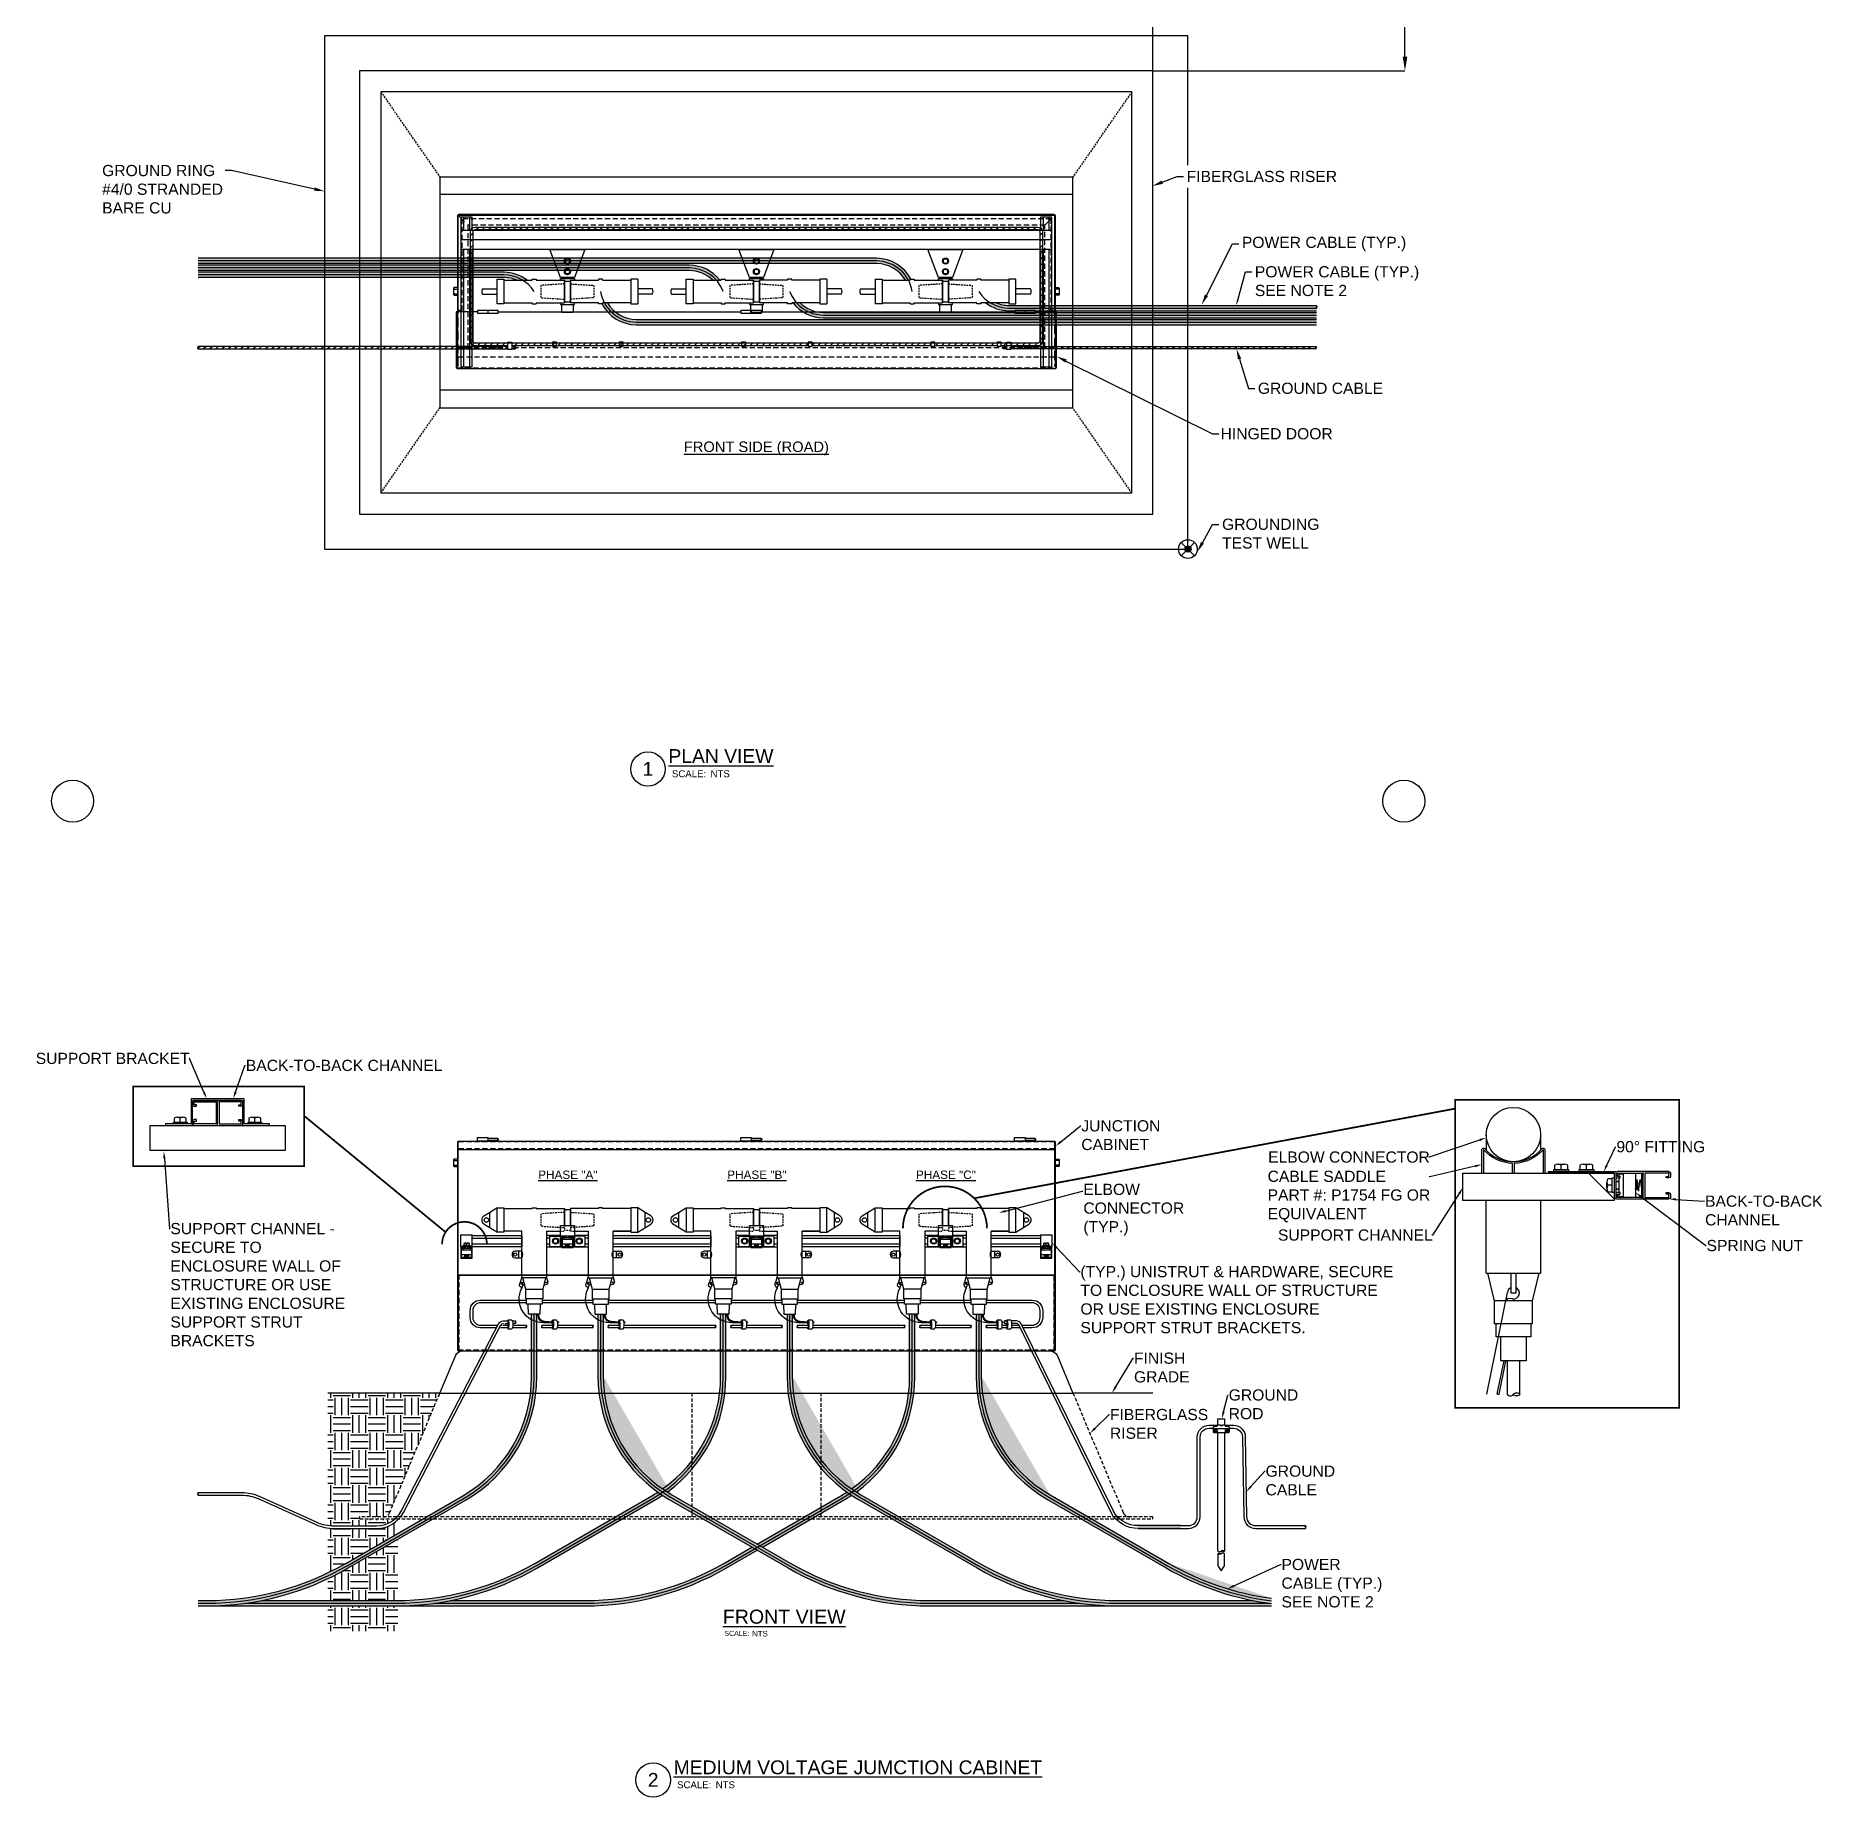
# Model space of a CAD drawing. Header units: feet. Extents: x -689 to 1837, y -511 to 1546.
# Drawn here: x 127.3 to 382.5, y 17.8 to 269.4 of the extents above; entities that cross this region are included whole.
import ezdxf
from ezdxf import colors
from ezdxf.entities.mleader import LeaderData, LeaderLine
from ezdxf.enums import TextEntityAlignment as Align
from ezdxf.math import Vec2, Vec3

# ---------------------------------------------------------------- set-up
doc = ezdxf.new("R2010")
doc.units = ezdxf.units.FT
doc.header["$MEASUREMENT"] = 0
doc.set_wipeout_variables(frame=1)
doc.linetypes.add('HIDDEN', pattern=[0.375, 0.25, -0.125])
doc.linetypes.add('PHANTOM2', pattern=[1.25, 0.625, -0.125, 0.125, -0.125, 0.125, -0.125])
for name, color, linetype in [('E-CABL-ACF', 1, 'AC_CABLE_FEEDER'), ('E-CABL-ACMV', 1, 'AC_CABLE'), ('E-CABL-UG4', 64, 'GROUND_WIRE_G4'), ('E-DETL', 7, 'Continuous'), ('E-DETL-1', 7, 'Continuous'), ('E-DETL-6', 7, 'Continuous'), ('E-EQPM-ENCL', 8, 'Continuous'), ('E-EQPM-HRDW', 16, 'Continuous'), ('E-FIN-GR', 4, 'Continuous'), ('E-GRND', 3, 'Continuous'), ('E-HATCH', 9, 'Continuous'), ('G-ANNO-TEXT', 1, 'Continuous'), ('G-ANNO-TEXT @ 1', 1, 'Continuous'), ('G-DETL-LINE', 153, 'PHANTOM2')]:
    doc.layers.add(name, color=color, linetype=linetype)
doc.styles.add('NEI-A', font='arial.ttf')
doc.styles.get("Standard").update_dxf_attribs({"font": 'arial.ttf'})
doc.linetypes.add('AC_CABLE', pattern='A,1,-0.2,["AC",Standard,S=0.1,R=0,X=-0.1,Y=-0.05],-0.2', length=1.4)
doc.linetypes.add('AC_CABLE_FEEDER', pattern='A,0.2,-0.05,0,-0.05,0.2,-0.12,["ACF",Standard,S=0.1,R=0,X=-0.05,Y=-0.05],-0.3,0.2,-0.05,0,-0.05', length=1.22)
doc.linetypes.add('GROUND_WIRE_G4', pattern='A,1,-0.2,["G4",Standard,S=0.1,R=0,X=-0.1,Y=-0.05],-0.2', length=1.4)
doc.dimstyles.new('NEI-A', dxfattribs={"dimtxt": 0.1, "dimasz": 0.125, "dimexe": 0.0625, "dimexo": 0.0625, "dimgap": 0.0625, "dimtad": 0, "dimtih": 1, "dimtoh": 1, "dimdec": 4, "dimzin": 3, "dimdsep": 46, "dimlunit": 4, "dimtxsty": 'NEI-A', "dimcen": 0, "dimadec": 0, "dimazin": 0, "dimtfac": 0.75, "dimtdec": 4, "dimtofl": 0, "dimtmove": 0, "dimatfit": 3, "dimfxl": 1, "dimfrac": 1, "dimtolj": 1, "dimtzin": 0, "dimarcsym": 0})
pattern_1 = [(45, (118.8667, 112.8902), (-0.4419417, 0.4419417), [])]

msp = doc.modelspace()

# ---------------------------------------------------------------- texts
at = {"layer": 'G-ANNO-TEXT', "attachment_point": 5, "style": 'NEI-A'}
for s, width, gutter_width, heights, insert, char_height in [('{\\LFRONT SIDE (ROAD)}', 26.577372, 0.54687, [7.97189], (230.21846, 210.43694), 1.5), ('{\\LPHASE "A"}', 10.6148772, 0.54688, [0], (203.29528, 106.68023), 1.2), ('{\\LPHASE "B"}', 10.0017964, 0.54688, [0], (230.29528, 106.68023), 1.2), ('{\\LPHASE "C"}', 10.4592824, 0.54688, [0], (257.29528, 106.68023), 1.2)]:
    msp.add_mtext_dynamic_manual_height_columns(s, width=width, gutter_width=gutter_width, heights=heights, dxfattribs=dict(at, insert=insert, char_height=char_height))

# ---------------------------------------------------------------- blocks, each defined once
blk = doc.blocks.new('*U4')
blk.add_wipeout([(0, -0.48), (0.58, -0.48), (0.58, 0.1), (0, 0.1)])
at = {"layer": 'E-GRND'}
blk.add_lwpolyline([(0, -0.48), (0.58, -0.48), (0.58, 0.1), (0, 0.1)], close=True, dxfattribs=at)
blk = doc.blocks.new('*U5')
blk.add_wipeout([(0, 0.1), (0.58, 0.1), (0.58, -0.97), (0, -0.97)])
at = {"layer": 'E-GRND'}
blk.add_lwpolyline([(0, 0.1), (0.58, 0.1), (0.58, -0.97), (0, -0.97)], close=True, dxfattribs=at)
blk = doc.blocks.new('DRAWING-TITLE_WITH_SCALE')
at = {"color": 7, "insert": (0, -0.101), "char_height": 0.1, "attachment_point": 1, "style": 'NEI-A'}
blk.add_mtext_dynamic_manual_height_columns('\\pt0.5;SCALE:', width=0.42193, gutter_width=0.547, heights=[0], dxfattribs=at)
at = {"color": 153, "style": 'NEI-A'}
blk.add_attdef('VP_TITLE_001', (0, 0.093), '', height=0.25, dxfattribs=at)
at = {"color": 7, "style": 'NEI-A'}
blk.add_attdef('SCALE', text='', height=0.1, dxfattribs=at).set_placement((0.554, -0.101), align=Align.TOP_LEFT)
blk = doc.blocks.new('GROUNDING_TEST_WELL')
at = {"layer": 'E-DETL', "color": 64, "linetype": 'Continuous'}
for points in [[(-2.335, -3.755), (-0.924, -3.755, 0.414214), (-0.674, -3.505), (-0.674, -1.265, -0.414214), (-0.344, -0.935), (-0.113, -0.935)], [(0.113, -0.935), (0.344, -0.935, -0.414214), (0.674, -1.265), (0.712, -3.505, 0.414214), (0.962, -3.755), (2.365, -3.755)], [(-2.335, -3.835), (-0.924, -3.835, 0.414214), (-0.594, -3.505), (-0.594, -1.265, -0.414214), (-0.344, -1.015), (-0.218, -1.015)], [(0.218, -1.015), (0.344, -1.015, -0.414214), (0.594, -1.265), (0.632, -3.505, 0.414214), (0.962, -3.835), (2.365, -3.835)]]:
    blk.add_lwpolyline(points, format="xyb", dxfattribs=at)
at = {"layer": 'E-DETL', "color": 4, "linetype": 'Continuous'}
blk.add_lwpolyline([(-0.113, -0.961), (-0.113, -0.925), (-0.035, -0.925), (-0.035, -0.938), (0.035, -0.938), (0.035, -0.925), (0.113, -0.925), (0.113, -0.961), (0.194, -0.961, -0.414214), (0.218, -0.985), (0.218, -1.124, -0.414445), (0.194, -1.148), (-0.194, -1.148, -0.414214), (-0.218, -1.124), (-0.218, -0.985, -0.414214), (-0.194, -0.961)], format="xyb", close=True, dxfattribs=at)
at = {"layer": 'E-DETL', "color": 7, "linetype": 'Continuous'}
for points in [[(-0.094, -0.925), (-0.094, -0.75), (0.094, -0.75), (0.094, -0.925)], [(-0.101, -4.47), (-0.094, -1.148)], [(0.094, -1.148), (0.086, -4.47)], [(-0.101, -4.545), (-0.101, -4.88), (-0.007, -5.025), (0.086, -4.88), (0.086, -4.545)]]:
    blk.add_lwpolyline(points, dxfattribs=at)
at = {"layer": 'E-DETL', "color": 3, "linetype": 'Continuous'}
blk.add_lwpolyline([(-0.035, -0.935), (0.035, -0.935)], dxfattribs=at)
at = {"layer": 'E-DETL', "color": 4, "linetype": 'Continuous'}
blk.add_lwpolyline([(-0.218, -1.02), (0.218, -1.02)], dxfattribs=at)
for points in [[(-0.175, -1.049), (-0.131, -1.049), (-0.109, -1.087), (-0.131, -1.126), (-0.175, -1.126), (-0.197, -1.087)], [(0.132, -1.049), (0.176, -1.049), (0.198, -1.087), (0.176, -1.126), (0.132, -1.126), (0.11, -1.087)]]:
    blk.add_lwpolyline(points, close=True, dxfattribs=at)
for centre in [(-0.154, -1.087), (0.154, -1.087)]:
    blk.add_circle(centre, 0.0203, dxfattribs=at)
at = {"layer": 'E-DETL', "color": 7, "linetype": 'Continuous'}
for points in [[(-0.101, -4.47), (-0.054, -4.49), (-0.007, -4.47), (0.04, -4.45), (0.086, -4.47), (0.04, -4.49), (-0.007, -4.47)], [(0.086, -4.545), (0.04, -4.525), (-0.007, -4.545), (-0.054, -4.565), (-0.101, -4.545), (-0.054, -4.525), (-0.007, -4.545)]]:
    blk.add_spline(points, degree=3, dxfattribs=at)
blk = doc.blocks.new('DETAIL_TITLE')
blk.add_circle((0.592, -0.513), 0.25)
at = {"style": 'NEI-A', "flags": 8}
blk.add_attdef('#', text='', height=0.2, dxfattribs=at).set_placement((0.592, -0.511), align=Align.MIDDLE_CENTER)
at = {"style": 'NEI-A'}
blk.add_attdef('DETAIL_TITLE_001', (0.91, -0.485), '', height=0.2, dxfattribs=at)
for tag, p in [('SCALE:', (0.939, -0.738)), ('1"_=_', (1.547, -0.738))]:
    blk.add_attdef(tag, text='', height=0.1, dxfattribs=at).set_placement(p, align=Align.BOTTOM_LEFT)
blk = doc.blocks.new('*D7')
at = {"layer": 'Defpoints', "color": 0, "transparency": 16777216}
for p in [(322.86, 300.37), (322.86, 264.37), (322.86, 264.37)]:
    blk.add_point(p, dxfattribs=at)
at = {"layer": 'G-ANNO-TEXT', "color": 0, "lineweight": -2, "transparency": 16777216}
for p, q in [((322.86, 298.37), (322.86, 284.42)), ((322.86, 266.37), (322.86, 280.32))]:
    blk.add_line(p, q, dxfattribs=at)
at = {"layer": 'G-ANNO-TEXT', "color": 0, "transparency": 16777216}
for points in [[(322.53, 298.37), (323.19, 298.37), (322.86, 300.37)], [(322.53, 266.37), (323.19, 266.37), (322.86, 264.37)]]:
    blk.add_solid(points, dxfattribs=at)
at = {"layer": 'G-ANNO-TEXT', "color": 0, "transparency": 16777216, "insert": (322.86, 282.37), "char_height": 1.6, "attachment_point": 5, "style": 'NEI-A'}
blk.add_mtext('\\A1;(TYP.) 3\'-0"', dxfattribs=at)

# ---------------------------------------------------------------- dimensions: what is measured, and where the dimension line sits
at = {"layer": 'G-ANNO-TEXT'}
dim = msp.add_linear_dim(base=(322.85955, 264.36846), p1=(322.85955, 300.36846), p2=(322.85955, 264.36846), angle=90, text='(TYP.) <>', dimstyle='NEI-A', override={"dimscale": 16}, dxfattribs=at)
dim.commit()
dim.dimension.update_dxf_attribs({"geometry": '*D7', "text_midpoint": (322.85955, 282.36846)})

# ---------------------------------------------------------------- hatches: boundary and pattern name
at = {"layer": 'E-CABL-ACF', "linetype": 'Continuous'}
h = msp.add_hatch(color=254, dxfattribs=at)
h.dxf.hatch_style = 1
h.paths.add_polyline_path([(247.40533, 237.57717), (150.47333, 237.57717), (150.47333, 236.82717), (247.40156, 236.82717, -0.262702621), (251.51222, 234.45032), (252.20103, 234.45032), (252.20103, 234.58772), (252.29379, 234.58772, 0.276290786)])
h = msp.add_hatch(color=254, dxfattribs=at)
h.dxf.hatch_style = 1
h.paths.add_polyline_path([(220.67234, 236.57717), (150.47333, 236.57717), (150.47333, 235.82717), (220.66856, 235.82717, -0.193314208), (223.99567, 234.45032), (225.00175, 234.45032, 0.227246952)])
h = msp.add_hatch(color=254, dxfattribs=at)
h.dxf.hatch_style = 1
h.paths.add_polyline_path([(194.17824, 235.57717), (150.47333, 235.57717), (150.47333, 234.82717), (194.17446, 234.82717, -0.097129254), (195.9951, 234.45032), (197.48694, 234.45032, 0.160623251)])
h = msp.add_hatch(color=254, dxfattribs=at)
h.dxf.hatch_style = 1
h.paths.add_polyline_path([(198.86376, 77.83925), (198.86376, 86.77771), (198.11376, 86.77771), (198.11376, 77.83925, -0.267949192), (188.30126, 60.8435), (171.56817, 51.18265, -0.131652498), (151.75567, 45.87391), (150.47364, 45.87391), (150.47364, 45.12391), (151.75567, 45.12391, 0.131652498), (171.94317, 50.53313), (188.67626, 60.19398, 0.267949192)])
h = msp.add_hatch(color=254, dxfattribs=at)
h.dxf.hatch_style = 1
h.paths.add_polyline_path([(215.67682, 60.19398, 0.016714213), (216.83278, 60.91393, -0.009947953), (216.16306, 61.37074, -0.012866007), (215.30182, 60.8435), (198.56873, 51.18265, -0.131652498), (178.75623, 45.87391), (159.50164, 45.87391, -0.048299354), (151.75567, 45.12391), (178.75623, 45.12391, 0.131652498), (198.94373, 50.53313)])
edge = h.paths.add_edge_path()
edge.add_line((225.86432, 77.83925), (225.86432, 86.77771))
edge.add_line((225.86432, 86.77771), (225.11432, 86.77771))
edge.add_line((225.11432, 86.77771), (225.11432, 77.83925))
edge.add_arc((205.48932, 77.83925), 19.625, 305.2917184, 360, ccw=False)
edge.add_arc((227.97682, 77.97122), 19.625, 235.3807459, 237.7239555)
edge.add_arc((205.48932, 77.83925), 20.375, 306.1100864, 360)
h = msp.add_hatch(color=254, dxfattribs=at)
h.dxf.hatch_style = 1
h.paths.add_polyline_path([(242.67682, 60.19398, 0.016714213), (243.83278, 60.91393, -0.009947953), (243.16306, 61.37074, -0.012866007), (242.30182, 60.8435), (230.34735, 53.94159), (231.09735, 53.50858)])
edge = h.paths.add_edge_path()
edge.add_line((252.86432, 77.83925), (252.86432, 86.77771))
edge.add_line((252.86432, 86.77771), (252.11432, 86.77771))
edge.add_line((252.11432, 86.77771), (252.11432, 77.83925))
edge.add_arc((232.48932, 77.83925), 19.625, 305.2917184, 360, ccw=False)
edge.add_arc((254.97682, 77.97122), 19.625, 235.3807459, 237.7239555)
edge.add_arc((232.48932, 77.83925), 20.375, 306.1100864, 360)
edge = h.paths.add_edge_path()
edge.add_line((225.94373, 50.53313), (230.34735, 53.07557))
edge.add_line((230.34735, 53.07557), (229.59735, 53.50858))
edge.add_line((229.59735, 53.50858), (225.56873, 51.18265))
edge.add_arc((205.75623, 85.49891), 39.625, 270, 300, ccw=False)
edge.add_line((205.75623, 45.87391), (186.5022, 45.87391))
edge.add_arc((178.75623, 85.49891), 40.375, 270, 281.060801, ccw=False)
edge.add_line((178.75623, 45.12391), (205.75623, 45.12391))
edge.add_arc((205.75623, 85.49891), 40.375, 270, 300)
h = msp.add_hatch(color=252, dxfattribs=at)
h.dxf.hatch_style = 1
edge = h.paths.add_edge_path()
edge.add_line((208.35182, 86.77771), (207.60182, 86.77771))
edge.add_line((207.60182, 86.77771), (207.60182, 77.97122))
edge.add_arc((227.97682, 77.97122), 20.375, 180, 240)
edge.add_line((217.78932, 60.32595), (234.75098, 50.53313))
edge.add_arc((254.93848, 85.49891), 40.375, 240, 270)
edge.add_line((254.93848, 45.12391), (281.93848, 45.12391))
edge.add_arc((281.93848, 85.49891), 40.375, 258.939199, 270, ccw=False)
edge.add_line((274.19251, 45.87391), (254.93848, 45.87391))
edge.add_arc((254.93848, 85.49891), 39.625, 240, 270, ccw=False)
edge.add_line((235.12598, 51.18265), (218.16432, 60.97547))
edge.add_arc((227.97682, 77.97122), 19.625, 180, 240, ccw=False)
edge.add_line((208.35182, 77.97122), (208.35182, 86.77771))
h = msp.add_hatch(color=252, dxfattribs=at)
h.dxf.hatch_style = 1
edge = h.paths.add_edge_path()
edge.add_line((303.77291, 45.12391), (303.77291, 45.45578))
edge.add_arc((308.93904, 85.49891), 40.375, 258.939199, 262.6486333, ccw=False)
edge.add_line((301.19307, 45.87391), (281.93848, 45.87391))
edge.add_arc((281.93848, 85.49891), 39.625, 240, 270, ccw=False)
edge.add_line((262.12598, 51.18265), (245.16432, 60.97547))
edge.add_arc((254.97682, 77.97122), 19.625, 180, 240, ccw=False)
edge.add_line((235.35182, 77.97122), (235.35182, 86.77771))
edge.add_line((235.35182, 86.77771), (234.60182, 86.77771))
edge.add_line((234.60182, 86.77771), (234.60182, 77.97122))
edge.add_arc((254.97682, 77.97122), 20.375, 180, 240)
edge.add_line((244.78932, 60.32595), (261.75098, 50.53313))
edge.add_arc((281.93848, 85.49891), 40.375, 240, 270)
edge.add_line((281.93848, 45.12391), (303.77291, 45.12391))
h = msp.add_hatch(color=252, dxfattribs=at)
h.dxf.hatch_style = 1
edge = h.paths.add_edge_path()
edge.add_line((303.77291, 45.45578), (303.77291, 46.21212))
edge.add_arc((308.93904, 85.49891), 39.625, 240, 262.5086999, ccw=False)
edge.add_line((289.12654, 51.18265), (272.16488, 60.97547))
edge.add_arc((281.97738, 77.97122), 19.625, 180, 240, ccw=False)
edge.add_line((262.35238, 77.97122), (262.35238, 86.77771))
edge.add_line((262.35238, 86.77771), (261.60238, 86.77771))
edge.add_line((261.60238, 86.77771), (261.60238, 77.97122))
edge.add_arc((281.97738, 77.97122), 20.375, 180, 240)
edge.add_line((271.78988, 60.32595), (288.75154, 50.53313))
edge.add_arc((308.93904, 85.49891), 40.375, 240, 262.6486333)
at = {"layer": 'E-CABL-UG4', "linetype": 'Continuous'}
h = msp.add_hatch(dxfattribs=at)
h.set_pattern_fill('ANSI31', color=256, scale=5)
h.set_pattern_definition(pattern_1)
h.paths.add_polyline_path([(270.43797, 225.12829, 0.414213562), (271.12547, 225.81579), (271.12547, 241.31579, 0.414213562), (270.43797, 242.00329), (190.0277, 242.00329, 0.414213562), (189.3402, 241.31579), (189.3402, 225.81579, 0.414213562), (190.0277, 225.12829)])
h.paths.add_polyline_path([(270.43797, 225.50329, 0.414213562), (270.75047, 225.81579), (270.75047, 241.31579, 0.414213562), (270.43797, 241.62829), (190.0277, 241.62829, 0.414213562), (189.7152, 241.31579), (189.7152, 225.81579, 0.414213562), (190.0277, 225.50329)], flags=16)
at = {"layer": 'E-DETL-6'}
h = msp.add_hatch(dxfattribs=at)
h.set_pattern_fill('ANSI31', color=64, scale=5)
h.set_pattern_definition([(45, (123.33957, 12.8902), (-0.4419417, 0.4419417), [])])
edge = h.paths.add_edge_path()
edge.add_line((195.80745, 224.62829), (195.80745, 225.00329))
edge.add_line((195.80745, 225.00329), (150.47334, 225.00329))
edge.add_arc((150.54073, 224.90954), 0.11546, 125.7114329, 234.2885671)
edge.add_arc((150.40594, 224.72204), 0.11546, -54.2885671, 54.2885671, ccw=False)
edge.add_line((150.47334, 224.62829), (195.80745, 224.62829))
h = msp.add_hatch(dxfattribs=at)
h.set_pattern_fill('ANSI31', color=64, scale=5)
h.set_pattern_definition([(45, (115.87594, 12.8902), (-0.4419417, 0.4419417), [])])
edge = h.paths.add_edge_path()
edge.add_arc((310.28823, 224.72204), 0.11546, 125.7114329, 234.2885671, ccw=False)
edge.add_arc((310.15344, 224.90954), 0.11546, 305.7114329, 414.2885671)
edge.add_line((310.22084, 225.00329), (265.48748, 225.00329))
edge.add_line((265.48748, 225.00329), (265.48748, 224.62829))
edge.add_line((265.48748, 224.62829), (310.22084, 224.62829))
at = {"layer": 'E-GRND', "linetype": 'Continuous'}
h = msp.add_hatch(color=256, dxfattribs=at)
edge = h.paths.add_edge_path()
edge.add_arc((291.85955, 196.05362), 0.44643, 0, 360)
at = {"layer": 'E-HATCH'}
h = msp.add_hatch(dxfattribs=at)
h.set_pattern_fill('EARTH', color=252, scale=10)
h.set_pattern_definition([(0, (202.255, 57.6582), (2.5, 2.5), [2.5, -2.5]), (0, (202.255, 58.5957), (2.5, 2.5), [2.5, -2.5]), (0, (202.255, 59.5332), (2.5, 2.5), [2.5, -2.5]), (90, (202.5675, 59.8457), (-2.5, 2.5), [2.5, -2.5]), (90, (203.505, 59.8457), (-2.5, 2.5), [2.5, -2.5]), (90, (204.4425, 59.8457), (-2.5, 2.5), [2.5, -2.5])])
h.paths.add_polyline_path([(185.01696, 75.49891), (169.01696, 75.49891), (169.01696, 56.612, 0.036876315), (169.89839, 56.54691), (175.9748, 56.54691, 0.182675814), (178.62056, 57.54691), (173.56156, 57.54691), (173.56156, 57.81091), (176.9779, 57.81091, 0.299385483), (177.85033, 58.43225)])
h.paths.add_polyline_path([(179.01696, 55.48321), (179.01696, 57.40272, -0.194629586), (175.9748, 56.17191), (169.89839, 56.17191, -0.034690846), (169.01696, 56.23314), (169.01696, 49.83116, 0.018221051), (171.56817, 51.18265)])
h.paths.add_polyline_path([(179.01696, 54.61719), (171.94317, 50.53313, -0.020464483), (169.01696, 48.99975), (169.01696, 45.87391), (178.75623, 45.87391, 0.00164498), (179.01696, 45.87477)])
h.paths.add_polyline_path([(179.01696, 45.12391), (178.75623, 45.12391), (169.01696, 45.12391), (169.01696, 41.49891), (179.01696, 41.49891)])

# ---------------------------------------------------------------- linework, layer by layer
at = {"layer": 'Defpoints', "linetype": 'Continuous', "flags": 128}
for points in [[(252.48908, 232.83306, 0.364854972), (247.40348, 237.20217), (150.47333, 237.20217)], [(225.48908, 232.83306, 0.309398794), (220.67049, 236.20217), (150.47333, 236.20217)], [(198.48908, 232.83306, 0.251225512), (194.17638, 235.20217), (150.47333, 235.20217)], [(207.97658, 232.83306, 0.364854972), (213.06218, 228.46395), (310.22084, 228.46395)], [(234.97658, 232.83306, 0.309398794), (239.79517, 229.46395), (310.22084, 229.46395)], [(261.97658, 232.83306, 0.251225512), (266.28928, 230.46395), (310.22084, 230.46395)], [(150.47364, 45.49891), (151.75567, 45.49891, 0.131652498), (171.75567, 50.85789), (188.48876, 60.51874, 0.267949192), (198.48876, 77.83925), (198.48876, 86.77771)], [(157.24572, 45.49891), (178.75623, 45.49891, 0.131652498), (198.75623, 50.85789), (215.48932, 60.51874, 0.267949192), (225.48932, 77.83925), (225.48932, 86.77771)], [(184.24628, 45.49891), (205.75623, 45.49891, 0.131652498), (225.75623, 50.85789), (242.48932, 60.51874, 0.267949192), (252.48932, 77.83925), (252.48932, 86.77771)], [(207.97682, 86.77771), (207.97682, 77.97122, 0.267949192), (217.97682, 60.65071), (234.93848, 50.85789, 0.131652498), (254.93848, 45.49891), (276.44843, 45.49891)], [(234.97682, 86.77771), (234.97682, 77.97122, 0.267949192), (244.97682, 60.65071), (261.93848, 50.85789, 0.131652498), (281.93848, 45.49891), (303.44899, 45.49891)], [(261.97738, 86.77771), (261.97738, 77.97122, 0.267949192), (271.97738, 60.65071), (288.93904, 50.85789, 0.098840907), (303.77291, 45.83392, 0.098840907)]]:
    msp.add_lwpolyline(points, format="xyb", dxfattribs=at)
at = {"layer": 'E-CABL-ACF', "linetype": 'Continuous'}
msp.add_line((150.47364, 45.12391), (205.75623, 45.12391), dxfattribs=at)
at = {"layer": 'E-CABL-ACF', "linetype": 'Continuous', "flags": 128}
for points in [[(252.29379, 234.58772, 0.276290786), (247.40533, 237.57717), (150.47333, 237.57717)], [(251.51222, 234.45032, 0.262702621), (247.40156, 236.82717), (150.47333, 236.82717)], [(225.00175, 234.45032, 0.227246952), (220.67234, 236.57717), (150.47333, 236.57717)], [(223.99567, 234.45032, 0.193314208), (220.66856, 235.82717), (150.47333, 235.82717)], [(197.48694, 234.45032, 0.160623251), (194.17824, 235.57717), (150.47333, 235.57717)], [(195.9951, 234.45032, 0.097129254), (194.17446, 234.82717), (150.47333, 234.82717)], [(208.17187, 231.07839, 0.276290786), (213.06033, 228.08895), (310.22084, 228.08895)], [(235.46391, 231.2158, 0.227246952), (239.79332, 229.08895), (310.22084, 229.08895)], [(236.46999, 231.2158, 0.193314208), (239.7971, 229.83895), (310.22084, 229.83895)], [(264.47056, 231.2158, 0.097129254), (266.2912, 230.83895), (310.22084, 230.83895)], [(150.47364, 45.87391), (151.75567, 45.87391, 0.131652498), (171.56817, 51.18265), (188.30126, 60.8435, 0.267949192), (198.11376, 77.83925), (198.11376, 86.77771)], [(151.75567, 45.12391, 0.131652498), (171.94317, 50.53313), (188.67626, 60.19398, 0.267949192), (198.86376, 77.83925), (198.86376, 86.77771)], [(207.60182, 86.77771), (207.60182, 77.97122, 0.267949192), (217.78932, 60.32595), (234.75098, 50.53313, 0.131652498), (254.93848, 45.12391), (303.77291, 45.12391)], [(208.35182, 86.77771), (208.35182, 77.97122, 0.267949192), (218.16432, 60.97547), (235.12598, 51.18265, 0.131652498), (254.93848, 45.87391), (274.19251, 45.87391)], [(216.82746, 61.82091, 0.243349785), (225.11432, 77.83925), (225.11432, 86.77771)], [(217.49709, 61.37857, 0.239570789), (225.86432, 77.83925), (225.86432, 86.77771)], [(234.60182, 86.77771), (234.60182, 77.97122, 0.267949192), (244.78932, 60.32595), (261.75098, 50.53313, 0.131652498), (281.93848, 45.12391)], [(235.35182, 86.77771), (235.35182, 77.97122, 0.267949192), (245.16432, 60.97547), (262.12598, 51.18265, 0.131652498), (281.93848, 45.87391), (301.19307, 45.87391)], [(243.82746, 61.82091, 0.243349785), (252.11432, 77.83925), (252.11432, 86.77771)], [(244.49709, 61.37857, 0.239570789), (252.86432, 77.83925), (252.86432, 86.77771)], [(261.60238, 86.77771), (261.60238, 77.97122, 0.267949192), (271.78988, 60.32595), (288.75154, 50.53313, 0.099146271), (303.77291, 45.45578, 0.099146271)], [(262.35238, 86.77771), (262.35238, 77.97122, 0.267949192), (272.16488, 60.97547), (289.12654, 51.18265, 0.098529732), (303.77291, 46.21212, 0.098529732)], [(159.50164, 45.87391), (178.75623, 45.87391, 0.131652498), (198.56873, 51.18265), (215.30182, 60.8435, 0.012866007), (216.16306, 61.37074, 0.012866007)], [(230.34735, 53.94159), (242.30182, 60.8435, 0.012866007), (243.16306, 61.37074, 0.012866007)], [(178.75623, 45.12391, 0.131652498), (198.94373, 50.53313), (215.67682, 60.19398, 0.016714213), (216.83278, 60.91393, 0.016714213)], [(231.09735, 53.50858), (242.67682, 60.19398, 0.016714213), (243.83278, 60.91393, 0.016714213)], [(186.5022, 45.87391), (205.75623, 45.87391, 0.131652498), (225.56873, 51.18265), (229.59735, 53.50858)], [(205.75623, 45.12391, 0.131652498), (225.94373, 50.53313), (230.34735, 53.07557)]]:
    msp.add_lwpolyline(points, format="xyb", dxfattribs=at)
at = {"layer": 'E-CABL-ACMV', "color": 1, "linetype": 'Continuous', "flags": 128}
msp.add_lwpolyline([(339.24831, 75.32994), (339.24831, 80.12994), (337.44561, 80.12994), (337.44561, 75.32994)], dxfattribs=at)
msp.add_lwpolyline([(337.44561, 75.32994, 0.512701525), (338.34696, 75.32994, -0.512701525), (339.24831, 75.32994, -0.512701525), (338.34696, 75.32994, 0.512701525)], format="xyb", dxfattribs=at)
at = {"layer": 'E-CABL-UG4', "linetype": 'Continuous', "flags": 128}
msp.add_lwpolyline([(270.43797, 225.12829, 0.414213562), (271.12547, 225.81579), (271.12547, 241.31579, 0.414213562), (270.43797, 242.00329), (190.0277, 242.00329, 0.414213562), (189.3402, 241.31579), (189.3402, 225.81579, 0.414213562), (190.0277, 225.12829)], format="xyb", close=True, dxfattribs=at)
for points in [[(190.83987, 84.82493, -0.414213562), (189.33987, 86.32493), (189.33987, 87.27802, -0.414213562), (190.83987, 88.77802), (197.36831, 88.77802)], [(197.36831, 88.40302), (190.83987, 88.40302, 0.414213562), (189.71487, 87.27802), (189.71487, 86.32493, 0.414213562), (190.83987, 85.19993)], [(197.37819, 84.82493, 0.512701525), (197.37819, 85.01243, -0.512701525), (197.37819, 85.19993, -0.512701525), (197.37819, 85.01243, 0.512701525)], [(206.86569, 84.82493, 0.512701525), (206.86569, 85.01243, -0.512701525), (206.86569, 85.19993, -0.512701525), (206.86569, 85.01243, 0.512701525)], [(224.37819, 84.82493, 0.512701525), (224.37819, 85.01243, -0.512701525), (224.37819, 85.19993, -0.512701525), (224.37819, 85.01243, 0.512701525)], [(233.86569, 84.82493, 0.512701525), (233.86569, 85.01243, -0.512701525), (233.86569, 85.19993, -0.512701525), (233.86569, 85.01243, 0.512701525)], [(251.37819, 84.82493, 0.512701525), (251.37819, 85.01243, -0.512701525), (251.37819, 85.19993, -0.512701525), (251.37819, 85.01243, 0.512701525)], [(260.86569, 84.82493, 0.512701525), (260.86569, 85.01243, -0.512701525), (260.86569, 85.19993, -0.512701525), (260.86569, 85.01243, 0.512701525)]]:
    msp.add_lwpolyline(points, format="xyb", dxfattribs=at)
at = {"layer": 'E-DETL'}
for p, q in [((193.17748, 231.08895), (193.17748, 234.57717)), ((193.17748, 234.57717), (194.17638, 234.57717)), ((194.17638, 234.57717), (194.17638, 231.08895)), ((194.17638, 234.45032), (198.20103, 234.45032)), ((198.20103, 234.45032), (198.20103, 234.58772)), ((198.20103, 234.58772), (198.77713, 234.58772)), ((198.77713, 234.58772), (198.77713, 234.45032)), ((198.77713, 234.45032), (202.80178, 234.45032)), ((202.80178, 234.45032), (202.80178, 231.2158)), ((203.66388, 234.45032), (203.66388, 231.2158)), ((212.28928, 234.57717), (212.28928, 231.08895)), ((213.28818, 234.57717), (212.28928, 234.57717)), ((213.28818, 234.57717), (213.28818, 231.08895)), ((220.17748, 234.57717), (221.17638, 234.57717)), ((220.17748, 231.08895), (220.17748, 234.57717)), ((221.17638, 234.57717), (221.17638, 231.08895)), ((221.17638, 234.45032), (225.20103, 234.45032)), ((225.20103, 234.45032), (225.20103, 234.58772)), ((225.20103, 234.58772), (225.77713, 234.58772)), ((225.77713, 234.58772), (225.77713, 234.45032)), ((225.77713, 234.45032), (229.80178, 234.45032)), ((229.80178, 234.45032), (229.80178, 231.2158)), ((234.68854, 234.45032), (230.66388, 234.45032)), ((230.66388, 234.45032), (230.66388, 231.2158)), ((235.26463, 234.58772), (234.68854, 234.58772)), ((234.68854, 234.58772), (234.68854, 234.45032)), ((235.26463, 234.45032), (235.26463, 234.58772)), ((239.28928, 234.45032), (235.26463, 234.45032)), ((240.28818, 234.57717), (239.28928, 234.57717)), ((239.28928, 234.57717), (239.28928, 231.08895)), ((240.28818, 234.57717), (240.28818, 231.08895)), ((247.17748, 234.57717), (248.17638, 234.57717)), ((247.17748, 234.57717), (247.17748, 231.08895)), ((248.17638, 234.57717), (248.17638, 231.08895)), ((248.17638, 234.45032), (252.20103, 234.45032)), ((252.20103, 234.58772), (252.77713, 234.58772)), ((252.20103, 234.45032), (252.20103, 234.58772)), ((252.77713, 234.58772), (252.77713, 234.45032)), ((252.77713, 234.45032), (256.80178, 234.45032)), ((256.80178, 234.45032), (256.80178, 231.2158)), ((257.66388, 234.45032), (257.66388, 231.2158)), ((261.68854, 234.45032), (257.66388, 234.45032)), ((262.26463, 234.58772), (261.68854, 234.58772)), ((261.68854, 234.58772), (261.68854, 234.45032)), ((262.26463, 234.45032), (262.26463, 234.58772)), ((266.28928, 234.45032), (262.26463, 234.45032)), ((267.28818, 234.57717), (266.28928, 234.57717)), ((266.28928, 234.57717), (266.28928, 231.08895)), ((267.28818, 231.08895), (267.28818, 234.57717)), ((194.17638, 231.08895), (193.17748, 231.08895)), ((212.28928, 231.08895), (213.28818, 231.08895)), ((221.17638, 231.08895), (220.17748, 231.08895)), ((221.17638, 231.2158), (225.20103, 231.2158)), ((225.20103, 231.2158), (225.20103, 231.07839)), ((225.20103, 231.07839), (225.77713, 231.07839)), ((225.77713, 231.07839), (225.77713, 231.2158)), ((225.77713, 231.2158), (229.80178, 231.2158)), ((234.68854, 231.2158), (230.66388, 231.2158)), ((234.68854, 231.07839), (234.68854, 231.2158)), ((235.26463, 231.07839), (234.68854, 231.07839)), ((235.26463, 231.2158), (235.26463, 231.07839)), ((239.28928, 231.2158), (235.26463, 231.2158)), ((239.28928, 231.08895), (240.28818, 231.08895)), ((248.17638, 231.08895), (247.17748, 231.08895)), ((248.17638, 231.2158), (252.20103, 231.2158)), ((252.20103, 231.2158), (252.20103, 231.07839)), ((252.20103, 231.07839), (252.77713, 231.07839)), ((252.77713, 231.07839), (252.77713, 231.2158)), ((252.77713, 231.2158), (256.80178, 231.2158)), ((261.68854, 231.2158), (257.66388, 231.2158)), ((261.68854, 231.07839), (261.68854, 231.2158)), ((262.26463, 231.07839), (261.68854, 231.07839)), ((262.26463, 231.2158), (262.26463, 231.07839)), ((266.28928, 231.2158), (262.26463, 231.2158)), ((266.28928, 231.08895), (267.28818, 231.08895)), ((191.30983, 100.81209), (192.10428, 101.30806)), ((193.17716, 98.48964), (191.30983, 99.65541)), ((192.10428, 101.30806), (193.17716, 101.97786)), ((192.10428, 101.30806), (192.10428, 99.15944)), ((193.17716, 101.97786), (193.17716, 98.48964)), ((193.17716, 101.97786), (194.17606, 101.97786)), ((194.17606, 101.97786), (194.17606, 98.48964)), ((194.17606, 101.85101), (198.20071, 101.85101)), ((198.20071, 101.85101), (198.20071, 101.98842)), ((198.20071, 101.98842), (198.7768, 101.98842)), ((198.7768, 101.98842), (198.7768, 101.85101)), ((198.7768, 101.85101), (202.80146, 101.85101)), ((202.80146, 101.85101), (202.80146, 99.43698)), ((207.68821, 101.85101), (203.66356, 101.85101)), ((203.66356, 101.85101), (203.66356, 99.43698)), ((208.26431, 101.98842), (207.68821, 101.98842)), ((207.68821, 101.98842), (207.68821, 101.85101)), ((208.26431, 101.85101), (208.26431, 101.98842)), ((212.28896, 101.85101), (208.26431, 101.85101)), ((212.28896, 101.97786), (212.28896, 98.48964)), ((213.28786, 101.97786), (212.28896, 101.97786)), ((214.36074, 101.30806), (213.28786, 101.97786)), ((213.28786, 98.48964), (213.28786, 101.97786)), ((213.28786, 98.48964), (215.15518, 99.65541)), ((215.15518, 100.81209), (214.36074, 101.30806)), ((214.36074, 99.15944), (214.36074, 101.30806)), ((218.30983, 100.81209), (219.10428, 101.30806)), ((220.17716, 98.48964), (218.30983, 99.65541)), ((219.10428, 101.30806), (220.17716, 101.97786)), ((219.10428, 101.30806), (219.10428, 99.15944)), ((220.17716, 101.97786), (220.17716, 98.48964)), ((220.17716, 101.97786), (221.17606, 101.97786)), ((221.17606, 101.97786), (221.17606, 98.48964)), ((221.17606, 101.85101), (225.20071, 101.85101)), ((225.20071, 101.85101), (225.20071, 101.98842)), ((225.20071, 101.98842), (225.7768, 101.98842)), ((225.7768, 101.98842), (225.7768, 101.85101)), ((225.7768, 101.85101), (229.80146, 101.85101)), ((229.80146, 101.85101), (229.80146, 99.43698)), ((234.68821, 101.85101), (230.66356, 101.85101)), ((230.66356, 101.85101), (230.66356, 99.43698)), ((235.26431, 101.98842), (234.68821, 101.98842)), ((234.68821, 101.98842), (234.68821, 101.85101)), ((235.26431, 101.85101), (235.26431, 101.98842)), ((239.28896, 101.85101), (235.26431, 101.85101)), ((239.28896, 101.97786), (239.28896, 98.48964)), ((240.28786, 101.97786), (239.28896, 101.97786)), ((241.36074, 101.30806), (240.28786, 101.97786)), ((240.28786, 98.48964), (240.28786, 101.97786)), ((240.28786, 98.48964), (242.15518, 99.65541)), ((242.15518, 100.81209), (241.36074, 101.30806)), ((241.36074, 99.15944), (241.36074, 101.30806)), ((245.30983, 100.81209), (246.10428, 101.30806)), ((247.17716, 98.48964), (245.30983, 99.65541)), ((246.10428, 101.30806), (247.17716, 101.97786)), ((246.10428, 101.30806), (246.10428, 99.15944)), ((247.17716, 98.48964), (247.17716, 101.97786)), ((247.17716, 101.97786), (248.17606, 101.97786)), ((248.17606, 101.97786), (248.17606, 98.48964)), ((248.17606, 101.85101), (252.20071, 101.85101)), ((252.20071, 101.98842), (252.7768, 101.98842)), ((252.20071, 101.85101), (252.20071, 101.98842)), ((252.7768, 101.98842), (252.7768, 101.85101)), ((252.7768, 101.85101), (256.80146, 101.85101)), ((256.80146, 101.85101), (256.80146, 99.43698)), ((261.68821, 101.85101), (257.66356, 101.85101)), ((257.66356, 101.85101), (257.66356, 99.43698)), ((262.26431, 101.98842), (261.68821, 101.98842)), ((261.68821, 101.98842), (261.68821, 101.85101)), ((262.26431, 101.85101), (262.26431, 101.98842)), ((266.28896, 101.85101), (262.26431, 101.85101)), ((267.28786, 101.97786), (266.28896, 101.97786)), ((266.28896, 101.97786), (266.28896, 98.48964)), ((268.36074, 101.30806), (267.28786, 101.97786)), ((267.28786, 98.48964), (267.28786, 101.97786)), ((267.28786, 98.48964), (269.15518, 99.65541)), ((269.15518, 100.81209), (268.36074, 101.30806)), ((268.36074, 101.30806), (268.36074, 99.15944)), ((194.17606, 98.48964), (193.17716, 98.48964)), ((196.70764, 98.61649), (194.17606, 98.61649)), ((196.70764, 91.97829), (196.70764, 98.61649)), ((200.26987, 98.61649), (202.23251, 98.61649)), ((200.26987, 98.61649), (200.26987, 91.97829)), ((204.23251, 98.61649), (206.19514, 98.61649)), ((206.19514, 98.61649), (206.19514, 91.97829)), ((209.75737, 91.97829), (209.75737, 98.61649)), ((209.75737, 98.61649), (212.28896, 98.61649)), ((212.28896, 98.48964), (213.28786, 98.48964)), ((221.17606, 98.48964), (220.17716, 98.48964)), ((223.70764, 98.61649), (221.17606, 98.61649)), ((223.70764, 91.97829), (223.70764, 98.61649)), ((229.23251, 98.61649), (227.26987, 98.61649)), ((227.26987, 98.61649), (227.26987, 91.97829)), ((231.23251, 98.61649), (233.19514, 98.61649)), ((233.19514, 98.61649), (233.19514, 91.97829)), ((236.75737, 98.61649), (239.28896, 98.61649)), ((236.75737, 91.97829), (236.75737, 98.61649)), ((239.28896, 98.48964), (240.28786, 98.48964)), ((248.17606, 98.48964), (247.17716, 98.48964)), ((250.70764, 98.61649), (248.17606, 98.61649)), ((250.70764, 91.97829), (250.70764, 98.61649)), ((256.23251, 98.61649), (254.26987, 98.61649)), ((254.26987, 98.61649), (254.26987, 91.97829)), ((258.23251, 98.61649), (260.19514, 98.61649)), ((260.19514, 98.61649), (260.19514, 91.97829)), ((263.75737, 98.61649), (266.28896, 98.61649)), ((263.75737, 91.97829), (263.75737, 98.61649)), ((266.28896, 98.48964), (267.28786, 98.48964)), ((196.70764, 95.76001), (195.78239, 95.76001)), ((195.78239, 94.83477), (196.70764, 94.83477)), ((196.24502, 95.76001), (196.24502, 94.83477)), ((209.75737, 95.76001), (210.68262, 95.76001)), ((210.68262, 94.83477), (209.75737, 94.83477)), ((210.22, 95.76001), (210.22, 94.83477)), ((223.70764, 95.76001), (222.78239, 95.76001)), ((222.78239, 94.83477), (223.70764, 94.83477)), ((223.24502, 94.83477), (223.24502, 95.76001)), ((236.75737, 95.76001), (237.68262, 95.76001)), ((237.68262, 94.83477), (236.75737, 94.83477)), ((237.22, 95.76001), (237.22, 94.83477)), ((250.70764, 95.76001), (249.78239, 95.76001)), ((249.78239, 94.83477), (250.70764, 94.83477)), ((250.24502, 94.83477), (250.24502, 95.76001)), ((263.75737, 95.76001), (264.68262, 95.76001)), ((264.68262, 94.83477), (263.75737, 94.83477)), ((264.22, 95.76001), (264.22, 94.83477)), ((196.70764, 92.06078), (196.50682, 91.33351)), ((200.26987, 91.97829), (196.70764, 91.97829)), ((197.27318, 90.33991), (196.85034, 91.97829)), ((200.12717, 91.97829), (199.70433, 90.33991)), ((200.4707, 91.33351), (200.26987, 92.06078)), ((205.99432, 91.33351), (206.19514, 92.06078)), ((206.19514, 91.97829), (209.75737, 91.97829)), ((206.33784, 91.97829), (206.76068, 90.33991)), ((209.19184, 90.33991), (209.61467, 91.97829)), ((209.75737, 92.06078), (209.9582, 91.33351)), ((223.70764, 92.06078), (223.50682, 91.33351)), ((227.26987, 91.97829), (223.70764, 91.97829)), ((224.27318, 90.33991), (223.85034, 91.97829)), ((227.12717, 91.97829), (226.70433, 90.33991)), ((227.4707, 91.33351), (227.26987, 92.06078)), ((232.99432, 91.33351), (233.19514, 92.06078)), ((233.19514, 91.97829), (236.75737, 91.97829)), ((233.33784, 91.97829), (233.76068, 90.33991)), ((236.19184, 90.33991), (236.61467, 91.97829)), ((236.75737, 92.06078), (236.9582, 91.33351)), ((250.70764, 92.06078), (250.50682, 91.33351)), ((254.26987, 91.97829), (250.70764, 91.97829)), ((251.27318, 90.33991), (250.85034, 91.97829)), ((254.12717, 91.97829), (253.70433, 90.33991)), ((254.4707, 91.33351), (254.26987, 92.06078)), ((259.99432, 91.33351), (260.19514, 92.06078)), ((260.19514, 91.97829), (263.75737, 91.97829)), ((260.33784, 91.97829), (260.76068, 90.33991)), ((263.19184, 90.33991), (263.61467, 91.97829)), ((263.75737, 92.06078), (263.9582, 91.33351)), ((334.46553, 92.61133), (342.22839, 92.61133)), ((196.70238, 91.04811), (197.11989, 90.93712)), ((197.27318, 88.97633), (197.27318, 90.33991)), ((197.27318, 90.33991), (199.70433, 90.33991)), ((199.70433, 90.33991), (199.70433, 88.97633)), ((199.85763, 90.93712), (200.27513, 91.04811)), ((206.60739, 90.93712), (206.18988, 91.04811)), ((206.76068, 90.33991), (206.76068, 88.97633)), ((206.76068, 90.33991), (209.19184, 90.33991)), ((209.19184, 88.97633), (209.19184, 90.33991)), ((209.76264, 91.04811), (209.34513, 90.93712)), ((223.70238, 91.04811), (224.11989, 90.93712)), ((224.27318, 88.97633), (224.27318, 90.33991)), ((226.70433, 90.33991), (224.27318, 90.33991)), ((226.70433, 90.33991), (226.70433, 88.97633)), ((226.85763, 90.93712), (227.27513, 91.04811)), ((233.60739, 90.93712), (233.18988, 91.04811)), ((233.76068, 90.33991), (233.76068, 88.97633)), ((233.76068, 90.33991), (236.19184, 90.33991)), ((236.19184, 88.97633), (236.19184, 90.33991)), ((236.76264, 91.04811), (236.34513, 90.93712)), ((250.70238, 91.04811), (251.11989, 90.93712)), ((251.27318, 88.97633), (251.27318, 90.33991)), ((253.70433, 90.33991), (251.27318, 90.33991)), ((253.70433, 90.33991), (253.70433, 88.97633)), ((253.85763, 90.93712), (254.27513, 91.04811)), ((260.60739, 90.93712), (260.18988, 91.04811)), ((260.76068, 90.33991), (260.76068, 88.97633)), ((260.76068, 90.33991), (263.19184, 90.33991)), ((263.19184, 88.97633), (263.19184, 90.33991)), ((263.76264, 91.04811), (263.34513, 90.93712)), ((199.70433, 88.97633), (197.27318, 88.97633)), ((197.36831, 88.20471), (197.36831, 88.97633)), ((199.6092, 88.20471), (197.36831, 88.20471)), ((197.62726, 88.16241), (197.5797, 88.20471)), ((197.66956, 86.77771), (197.62726, 88.16241)), ((199.30795, 86.77771), (197.66956, 86.77771)), ((199.35025, 88.16241), (199.30795, 86.77771)), ((199.39782, 88.20471), (199.35025, 88.16241)), ((199.6092, 88.97633), (199.6092, 88.20471)), ((206.76068, 88.97633), (209.19184, 88.97633)), ((206.85581, 88.97633), (206.85581, 88.20471)), ((206.85581, 88.20471), (209.0967, 88.20471)), ((207.0672, 88.20471), (207.11476, 88.16241)), ((207.11476, 88.16241), (207.15707, 86.77771)), ((207.15707, 86.77771), (208.79545, 86.77771)), ((208.79545, 86.77771), (208.83775, 88.16241)), ((208.83775, 88.16241), (208.88532, 88.20471)), ((209.0967, 88.20471), (209.0967, 88.97633)), ((226.70433, 88.97633), (224.27318, 88.97633)), ((224.36831, 88.20471), (224.36831, 88.97633)), ((226.6092, 88.20471), (224.36831, 88.20471)), ((224.62726, 88.16241), (224.5797, 88.20471)), ((224.66956, 86.77771), (224.62726, 88.16241)), ((226.30795, 86.77771), (224.66956, 86.77771)), ((226.35025, 88.16241), (226.30795, 86.77771)), ((226.39782, 88.20471), (226.35025, 88.16241)), ((226.6092, 88.97633), (226.6092, 88.20471)), ((233.76068, 88.97633), (236.19184, 88.97633)), ((233.85581, 88.97633), (233.85581, 88.20471)), ((233.85581, 88.20471), (236.0967, 88.20471)), ((234.0672, 88.20471), (234.11476, 88.16241)), ((234.11476, 88.16241), (234.15707, 86.77771)), ((234.15707, 86.77771), (235.79545, 86.77771)), ((235.79545, 86.77771), (235.83775, 88.16241)), ((235.83775, 88.16241), (235.88532, 88.20471)), ((236.0967, 88.20471), (236.0967, 88.97633)), ((253.70433, 88.97633), (251.27318, 88.97633)), ((251.36831, 88.20471), (251.36831, 88.97633)), ((253.6092, 88.20471), (251.36831, 88.20471)), ((251.62726, 88.16241), (251.5797, 88.20471)), ((251.66956, 86.77771), (251.62726, 88.16241)), ((253.30795, 86.77771), (251.66956, 86.77771)), ((253.35025, 88.16241), (253.30795, 86.77771)), ((253.39782, 88.20471), (253.35025, 88.16241)), ((253.6092, 88.97633), (253.6092, 88.20471)), ((260.76068, 88.97633), (263.19184, 88.97633)), ((260.85581, 88.97633), (260.85581, 88.20471)), ((260.85581, 88.20471), (263.0967, 88.20471)), ((261.0672, 88.20471), (261.11476, 88.16241)), ((261.11476, 88.16241), (261.15707, 86.77771)), ((261.15707, 86.77771), (262.79545, 86.77771)), ((262.79545, 86.77771), (262.83775, 88.16241)), ((262.83775, 88.16241), (262.88532, 88.20471)), ((263.0967, 88.20471), (263.0967, 88.97633)), ((341.04285, 88.67921), (335.65107, 88.67921)), ((341.04285, 85.40663), (335.65107, 85.40663)), ((340.83187, 83.55473), (335.86205, 83.55473))]:
    msp.add_line(p, q, dxfattribs=at)
at = {"layer": 'E-DETL', "linetype": 'HIDDEN', "ltscale": 0.25}
for p, q in [((202.23251, 98.61649), (202.80146, 98.61649)), ((202.80146, 99.43698), (202.80146, 98.61649)), ((203.66356, 99.43698), (203.66356, 98.61649)), ((203.66356, 98.61649), (204.23251, 98.61649)), ((229.23251, 98.61649), (229.80146, 98.61649)), ((229.80146, 99.43698), (229.80146, 98.61649)), ((230.66356, 99.43698), (230.66356, 98.61649)), ((230.66356, 98.61649), (231.23251, 98.61649)), ((256.23251, 98.61649), (256.80146, 98.61649)), ((256.80146, 99.43698), (256.80146, 98.61649)), ((257.66356, 99.43698), (257.66356, 98.61649)), ((257.66356, 98.61649), (258.23251, 98.61649))]:
    msp.add_line(p, q, dxfattribs=at)
at = {"layer": 'E-DETL', "flags": 128}
for points in [[(191.10182, 233.20806), (193.17748, 233.20806)], [(191.10182, 232.45806), (193.17748, 232.45806)], [(215.36385, 233.20806), (213.28818, 233.20806)], [(215.36385, 232.45806), (213.28818, 232.45806)], [(218.10182, 233.20806), (220.17748, 233.20806)], [(218.10182, 232.45806), (220.17748, 232.45806)], [(242.36385, 233.20806), (240.28818, 233.20806)], [(242.36385, 232.45806), (240.28818, 232.45806)], [(245.10182, 233.20806), (247.17748, 233.20806)], [(245.10182, 232.45806), (247.17748, 232.45806)], [(269.36385, 233.20806), (267.28818, 233.20806)], [(269.36385, 232.45806), (267.28818, 232.45806)], [(334.46553, 112.42443), (334.46553, 110.18874)], [(342.22839, 112.42443), (342.22839, 110.18874)], [(334.46553, 92.61133), (334.46553, 103.01218)], [(342.22839, 103.01218), (342.22839, 92.61133)], [(335.65107, 85.40663), (335.65107, 88.67921), (334.71331, 92.61133)], [(341.98061, 92.61133), (341.04285, 88.67921), (341.04285, 85.40663)], [(335.86205, 83.55473), (335.86205, 85.40663)], [(340.83187, 85.40663), (340.83187, 83.55473)], [(340.16375, 83.55473), (340.16375, 80.12994), (336.53017, 80.12994), (336.53017, 83.55473)]]:
    msp.add_lwpolyline(points, dxfattribs=at)
at = {"layer": 'E-DETL', "linetype": 'HIDDEN', "flags": 128}
for points in [[(202.80178, 234.03567), (202.75631, 233.94499), (202.68823, 233.92226), (199.48871, 233.71803), (199.44337, 233.67269), (199.44337, 231.97082), (199.48871, 231.94808), (202.68823, 231.74386), (202.75631, 231.72112), (202.80178, 231.63045)], [(203.66388, 234.03567), (203.70936, 233.94499), (203.77743, 233.92226), (206.97695, 233.71803), (207.02229, 233.67269), (207.02229, 231.97082), (206.97695, 231.94808), (203.77743, 231.74386), (203.70936, 231.72112), (203.66388, 231.63045)], [(229.80178, 234.03567), (229.75631, 233.94499), (229.68823, 233.92226), (226.48871, 233.71803), (226.44337, 233.67269), (226.44337, 231.97082), (226.48871, 231.94808), (229.68823, 231.74386), (229.75631, 231.72112), (229.80178, 231.63045)], [(230.66388, 234.03567), (230.70936, 233.94499), (230.77743, 233.92226), (233.97695, 233.71803), (234.02229, 233.67269), (234.02229, 231.97082), (233.97695, 231.94808), (230.77743, 231.74386), (230.70936, 231.72112), (230.66388, 231.63045)], [(256.80178, 234.03567), (256.75631, 233.94499), (256.68823, 233.92226), (253.48871, 233.71803), (253.44337, 233.67269), (253.44337, 231.97082), (253.48871, 231.94808), (256.68823, 231.74386), (256.75631, 231.72112), (256.80178, 231.63045)], [(257.66388, 234.03567), (257.70936, 233.94499), (257.77743, 233.92226), (260.97695, 233.71803), (261.02229, 233.67269), (261.02229, 231.97082), (260.97695, 231.94808), (257.77743, 231.74386), (257.70936, 231.72112), (257.66388, 231.63045)], [(202.80146, 101.43636), (202.75598, 101.34569), (202.68791, 101.32295), (199.48839, 101.11873), (199.44305, 101.07339), (199.44305, 99.37151), (199.48839, 99.34878), (202.68791, 99.14455), (202.75598, 99.12182), (202.80146, 99.03114)], [(203.66356, 101.43636), (203.70903, 101.34569), (203.77711, 101.32295), (206.97663, 101.11873), (207.02197, 101.07339), (207.02197, 99.37151), (206.97663, 99.34878), (203.77711, 99.14455), (203.70903, 99.12182), (203.66356, 99.03114)], [(229.80146, 101.43636), (229.75598, 101.34569), (229.68791, 101.32295), (226.48839, 101.11873), (226.44305, 101.07339), (226.44305, 99.37151), (226.48839, 99.34878), (229.68791, 99.14455), (229.75598, 99.12182), (229.80146, 99.03114)], [(230.66356, 101.43636), (230.70903, 101.34569), (230.77711, 101.32295), (233.97663, 101.11873), (234.02197, 101.07339), (234.02197, 99.37151), (233.97663, 99.34878), (230.77711, 99.14455), (230.70903, 99.12182), (230.66356, 99.03114)], [(256.80146, 101.43636), (256.75598, 101.34569), (256.68791, 101.32295), (253.48839, 101.11873), (253.44305, 101.07339), (253.44305, 99.37151), (253.48839, 99.34878), (256.68791, 99.14455), (256.75598, 99.12182), (256.80146, 99.03114)], [(257.66356, 101.43636), (257.70903, 101.34569), (257.77711, 101.32295), (260.97663, 101.11873), (261.02197, 101.07339), (261.02197, 99.37151), (260.97663, 99.34878), (257.77711, 99.14455), (257.70903, 99.12182), (257.66356, 99.03114)]]:
    msp.add_lwpolyline(points, dxfattribs=at)
at = {"layer": 'E-DETL', "linetype": 'Continuous', "flags": 128}
for points in [[(203.57321, 231.33541), (202.89246, 231.33541), (202.82438, 231.35815), (202.80178, 231.42622), (202.80178, 234.23989), (202.82438, 234.30797), (202.89246, 234.33071), (203.57321, 234.33071)], [(203.57321, 231.33541), (203.64128, 231.35815), (203.66388, 231.42622), (203.66388, 234.23989), (203.64128, 234.30797), (203.57321, 234.33071)], [(230.57321, 231.33541), (229.89246, 231.33541), (229.82438, 231.35815), (229.80178, 231.42622), (229.80178, 234.23989), (229.82438, 234.30797), (229.89246, 234.33071), (230.57321, 234.33071)], [(230.57321, 231.33541), (230.64128, 231.35815), (230.66388, 231.42622), (230.66388, 234.23989), (230.64128, 234.30797), (230.57321, 234.33071)], [(257.57321, 231.33541), (256.89246, 231.33541), (256.82438, 231.35815), (256.80178, 231.42622), (256.80178, 234.23989), (256.82438, 234.30797), (256.89246, 234.33071), (257.57321, 234.33071)], [(257.57321, 231.33541), (257.64128, 231.35815), (257.66388, 231.42622), (257.66388, 234.23989), (257.64128, 234.30797), (257.57321, 234.33071)], [(202.80146, 99.43698), (202.80146, 101.64059), (202.82406, 101.70866), (202.89213, 101.7314), (203.57288, 101.7314)], [(203.66356, 99.43698), (203.66356, 101.64059), (203.64096, 101.70866), (203.57288, 101.7314)], [(229.80146, 99.43698), (229.80146, 101.64059), (229.82406, 101.70866), (229.89213, 101.7314), (230.57288, 101.7314)], [(230.66356, 99.43698), (230.66356, 101.64059), (230.64096, 101.70866), (230.57288, 101.7314)], [(256.80146, 99.43698), (256.80146, 101.64059), (256.82406, 101.70866), (256.89213, 101.7314), (257.57288, 101.7314)], [(257.66356, 99.43698), (257.66356, 101.64059), (257.64096, 101.70866), (257.57288, 101.7314)]]:
    msp.add_lwpolyline(points, dxfattribs=at)
at = {"layer": 'E-DETL'}
for points in [[(203.66388, 234.45032), (207.68854, 234.45032)], [(208.26463, 234.45032), (208.26463, 234.58772), (207.68854, 234.58772), (207.68854, 234.45032)], [(208.26463, 234.45032), (212.28928, 234.45032)], [(194.17638, 231.2158), (198.20103, 231.2158), (198.20103, 231.07839), (198.77713, 231.07839)], [(198.77713, 231.2158), (198.77713, 231.07839)], [(198.77713, 231.2158), (202.80178, 231.2158)], [(212.28928, 231.2158), (208.26463, 231.2158), (208.26463, 231.07839), (207.68854, 231.07839), (207.68854, 231.2158), (203.66388, 231.2158)]]:
    msp.add_lwpolyline(points, dxfattribs=at)
at = {"layer": 'E-DETL', "linetype": 'HIDDEN', "ltscale": 0.25, "flags": 128}
for points in [[(203.66356, 98.82691), (203.64096, 98.75884), (203.57288, 98.7361), (202.89213, 98.7361), (202.82406, 98.75884), (202.80146, 98.82691)], [(230.66356, 98.82691), (230.64096, 98.75884), (230.57288, 98.7361), (229.89213, 98.7361), (229.82406, 98.75884), (229.80146, 98.82691)], [(257.66356, 98.82691), (257.64096, 98.75884), (257.57288, 98.7361), (256.89213, 98.7361), (256.82406, 98.75884), (256.80146, 98.82691)]]:
    msp.add_lwpolyline(points, dxfattribs=at)
at = {"layer": 'E-DETL', "linetype": 'Continuous'}
msp.add_lwpolyline([(338.01388, 92.61133), (338.68004, 92.61133), (338.68004, 89.79489), (338.01388, 89.79489)], close=True, dxfattribs=at)
at = {"layer": 'E-DETL', "color": 41}
for centre, radius in [((338.34696, 112.42443), 3.88143), ((191.67088, 100.23375), 0.31711), ((214.79413, 100.23375), 0.31711), ((218.67088, 100.23375), 0.31711), ((241.79413, 100.23375), 0.31711), ((245.67088, 100.23375), 0.31711), ((268.79413, 100.23375), 0.31711), ((195.78239, 95.29739), 0.23131), ((210.68262, 95.29739), 0.23131), ((222.78239, 95.29739), 0.23131), ((237.68262, 95.29739), 0.23131), ((249.78239, 95.29739), 0.23131), ((264.68262, 95.29739), 0.23131), ((196.77306, 91.29378), 0.04887), ((200.20446, 91.29378), 0.04887), ((206.26056, 91.29378), 0.04887), ((209.69196, 91.29378), 0.04887), ((223.77306, 91.29378), 0.04887), ((227.20446, 91.29378), 0.04887), ((233.26056, 91.29378), 0.04887), ((236.69196, 91.29378), 0.04887), ((250.77306, 91.29378), 0.04887), ((254.20446, 91.29378), 0.04887), ((260.26056, 91.29378), 0.04887), ((263.69196, 91.29378), 0.04887)]:
    msp.add_circle(centre, radius, dxfattribs=at)
at = {"layer": 'E-DETL'}
for centre, radius, start, end in [((191.67121, 232.83306), 0.68179, 146.6312374, 213.3686946), ((214.79446, 232.83306), 0.68179, 326.6313054, 33.3687626), ((218.67121, 232.83306), 0.68179, 146.6312374, 213.3686946), ((241.79446, 232.83306), 0.68179, 326.6313054, 33.3687626), ((245.67121, 232.83306), 0.68179, 146.6312374, 213.3686946), ((268.79446, 232.83306), 0.68179, 326.6313054, 33.3687626), ((191.67088, 100.23375), 0.68179, 121.9764603, 238.0235131), ((214.79413, 100.23375), 0.68179, 301.9764603, 58.0235329), ((218.67088, 100.23375), 0.68179, 121.9764603, 238.0235131), ((241.79413, 100.23375), 0.68179, 301.9764603, 58.0235329), ((245.67088, 100.23375), 0.68179, 121.9764603, 238.0235131), ((268.79413, 100.23375), 0.68179, 301.9764603, 58.0235329), ((195.78239, 95.29739), 0.46262, 90, 270), ((196.1275, 95.29739), 0.74201, 321.4299269, 38.5700731), ((210.33751, 95.29739), 0.74201, 141.4299269, 218.5700731), ((210.68262, 95.29739), 0.46262, 270, 90), ((222.78239, 95.29739), 0.46262, 90, 270), ((223.1275, 95.29739), 0.74201, 321.4299269, 38.5700731), ((237.33751, 95.29739), 0.74201, 141.4299269, 218.5700731), ((237.68262, 95.29739), 0.46262, 270, 90), ((249.78239, 95.29739), 0.46262, 90, 270), ((250.1275, 95.29739), 0.74201, 321.4299269, 38.5700731), ((264.33751, 95.29739), 0.74201, 141.4299269, 218.5700731), ((264.68262, 95.29739), 0.46262, 270, 90), ((196.77054, 91.30452), 0.26531, 173.7266101, 255.1130106), ((200.20697, 91.30452), 0.26531, 284.8869898, 6.2734119), ((206.25804, 91.30452), 0.26531, 173.7266101, 255.1130106), ((209.69447, 91.30452), 0.26531, 284.8869898, 6.2734119), ((223.77054, 91.30452), 0.26531, 173.7266101, 255.1130106), ((227.20697, 91.30452), 0.26531, 284.8869898, 6.2734119), ((233.25804, 91.30452), 0.26531, 173.7266101, 255.1130106), ((236.69447, 91.30452), 0.26531, 284.8869898, 6.2734119), ((250.77054, 91.30452), 0.26531, 173.7266101, 255.1130106), ((254.20697, 91.30452), 0.26531, 284.8869898, 6.2734119), ((260.25804, 91.30452), 0.26531, 173.7266101, 255.1130106), ((263.69447, 91.30452), 0.26531, 284.8869898, 6.2734119)]:
    msp.add_arc(centre, radius, start, end, dxfattribs=at)
at = {"layer": 'E-DETL-1', "color": 3}
for p, q in [((194.72614, 85.42834), (194.70937, 85.37668)), ((194.70937, 85.37668), (194.74462, 85.37668)), ((194.73692, 85.19993), (194.70937, 85.24469)), ((194.70937, 85.24469), (194.74462, 85.24469)), ((194.73692, 85.19993), (194.76235, 85.19993))]:
    msp.add_line(p, q, dxfattribs=at)
at = {"layer": 'E-DETL-1', "color": 3, "linetype": 'Continuous'}
for p, q in [((265.98123, 85.42834), (265.96445, 85.37668)), ((265.96445, 85.37668), (265.9997, 85.37668)), ((265.96445, 85.24469), (265.9997, 85.24469)), ((265.99201, 85.19993), (265.96445, 85.24469)), ((265.99201, 85.19993), (266.01744, 85.19993))]:
    msp.add_line(p, q, dxfattribs=at)
at = {"layer": 'E-DETL-1', "color": 64, "linetype": 'Continuous', "flags": 128}
for points in [[(199.6092, 88.77802), (206.85581, 88.77802)], [(206.85581, 88.40302), (199.6092, 88.40302)], [(209.0967, 88.77802), (224.36831, 88.77802)], [(224.36831, 88.40302), (209.0967, 88.40302)], [(226.6092, 88.77802), (233.85581, 88.77802)], [(233.85581, 88.40302), (226.6092, 88.40302)], [(236.0967, 88.77802), (251.36831, 88.77802)], [(251.36831, 88.40302), (236.0967, 88.40302)], [(253.6092, 88.77802), (260.85581, 88.77802)], [(260.85581, 88.40302), (253.6092, 88.40302)], [(190.83987, 85.19993), (193.29965, 85.19993)], [(193.10468, 84.82493), (190.83987, 84.82493)], [(193.63984, 84.82493), (193.52733, 84.82493)], [(193.7223, 85.19993), (193.85372, 85.19993)], [(194.73692, 84.82493), (193.74685, 84.82493)], [(193.98709, 85.19993), (194.76235, 85.19993)], [(194.28723, 85.42834), (194.76441, 85.42834)], [(195.37315, 85.80334), (195.81037, 85.80334), (195.81037, 85.42834), (195.42267, 85.42834)], [(197.37819, 84.82493), (195.3751, 84.82493)], [(195.42294, 85.19993), (197.37819, 85.19993)], [(199.59932, 85.19993), (201.14612, 85.19993)], [(201.12069, 84.82493), (199.59932, 84.82493)], [(206.86569, 84.82493), (201.75886, 84.82493)], [(201.8067, 85.19993), (206.86569, 85.19993)], [(209.08682, 85.19993), (210.63362, 85.19993)], [(210.60819, 84.82493), (209.08682, 84.82493)], [(224.37819, 84.82493), (211.24636, 84.82493)], [(211.29421, 85.19993), (224.37819, 85.19993)], [(226.59932, 85.19993), (228.14612, 85.19993)], [(228.12069, 84.82493), (226.59932, 84.82493)], [(233.86569, 84.82493), (228.75886, 84.82493)], [(228.8067, 85.19993), (233.86569, 85.19993)], [(236.08682, 85.19993), (237.63362, 85.19993)], [(237.60819, 84.82493), (236.08682, 84.82493)], [(251.37819, 84.82493), (238.24636, 84.82493)], [(238.29421, 85.19993), (251.37819, 85.19993)], [(253.59932, 85.19993), (255.14612, 85.19993)], [(255.12069, 84.82493), (253.59932, 84.82493)], [(260.86569, 84.82493), (255.75886, 84.82493)], [(255.8067, 85.19993), (260.86569, 85.19993)], [(263.08682, 85.19993), (264.63362, 85.19993)], [(264.60819, 84.82493), (263.08682, 84.82493)], [(265.99201, 84.82493), (265.24636, 84.82493)], [(265.29421, 85.19993), (266.01744, 85.19993)], [(266.01744, 85.80334), (265.66282, 85.80334), (265.66282, 85.42834), (266.0195, 85.42834)], [(267.90317, 84.82493), (266.63018, 84.82493)], [(266.67803, 85.19993), (267.71867, 85.19993)]]:
    msp.add_lwpolyline(points, dxfattribs=at)
for points in [[(263.0967, 88.77802), (269.62514, 88.77802, -0.414213562), (271.12514, 87.27802), (271.12514, 86.32493, -0.414213562), (269.62514, 84.82493), (268.32109, 84.82493)], [(268.1366, 85.19993), (269.62514, 85.19993, 0.414213562), (270.75014, 86.32493), (270.75014, 87.27802, 0.414213562), (269.62514, 88.40302), (263.0967, 88.40302)], [(150.47307, 61.30623), (156.74514, 61.30623, -0.106093529), (159.207, 60.77791), (167.43653, 57.07523, 0.106093529), (169.89839, 56.54691), (175.9748, 56.54691, 0.273784577), (179.48158, 58.6227), (193.40983, 85.41186, -0.274709177), (194.06859, 85.80334), (194.76235, 85.80334)], [(150.47307, 60.93123), (156.74514, 60.93123, -0.106093529), (159.05313, 60.43593), (167.28267, 56.73325, 0.106093529), (169.89839, 56.17191), (175.9748, 56.17191, 0.274048318), (179.8124, 58.44608), (193.74063, 85.23518, -0.272599158), (194.06859, 85.42834), (194.09798, 85.42834)], [(199.59932, 84.82493, -0.512701525), (199.59932, 85.01243, 0.512701525), (199.59932, 85.19993, 0.512701525), (199.59932, 85.01243, -0.512701525)], [(209.08682, 84.82493, -0.512701525), (209.08682, 85.01243, 0.512701525), (209.08682, 85.19993, 0.512701525), (209.08682, 85.01243, -0.512701525)], [(226.59932, 84.82493, -0.512701525), (226.59932, 85.01243, 0.512701525), (226.59932, 85.19993, 0.512701525), (226.59932, 85.01243, -0.512701525)], [(236.08682, 84.82493, -0.512701525), (236.08682, 85.01243, 0.512701525), (236.08682, 85.19993, 0.512701525), (236.08682, 85.01243, -0.512701525)], [(253.59932, 84.82493, -0.512701525), (253.59932, 85.01243, 0.512701525), (253.59932, 85.19993, 0.512701525), (253.59932, 85.01243, -0.512701525)], [(263.08682, 84.82493, -0.512701525), (263.08682, 85.01243, 0.512701525), (263.08682, 85.19993, 0.512701525), (263.08682, 85.01243, -0.512701525)], [(290.78555, 56.57218), (284.75953, 56.57218, -0.282612319), (281.21198, 58.62276), (268.03231, 85.41192, 0.274684724), (267.37358, 85.80334), (266.62824, 85.80334)], [(290.77778, 56.17189), (284.75953, 56.16566, -0.275400573), (280.87911, 58.44988), (267.69983, 85.23824, 0.27009013), (267.37358, 85.42834), (266.67776, 85.42834)], [(150.47307, 60.93123, -0.512701525), (150.47307, 61.11873, 0.512701525), (150.47307, 61.30623, 0.512701525), (150.47307, 61.11873, -0.512701525)], [(308.64676, 56.16566, 0.512701525), (308.64676, 56.35316, -0.446649422), (308.64676, 56.57218, -0.446649422), (308.64676, 56.35316, 0.512701525)]]:
    msp.add_lwpolyline(points, format="xyb", dxfattribs=at)
at = {"layer": 'E-DETL-1', "color": 3}
for points in [[(195.30227, 85.91409), (194.73692, 85.91409)], [(194.73692, 84.70728), (195.30227, 84.70728)]]:
    msp.add_lwpolyline(points, dxfattribs=at)
at = {"layer": 'E-DETL-1', "color": 3, "linetype": 'Continuous'}
for points in [[(266.55736, 85.91409), (265.99201, 85.91409)], [(265.99201, 84.70728), (266.55736, 84.70728)]]:
    msp.add_lwpolyline(points, dxfattribs=at)
at = {"layer": 'E-DETL-1', "color": 3}
for centre, major_axis, ratio, start_param, end_param in [((194.70937, 85.61239), (0, 0.23571), 0.334110944, 2.466828952, 3.141592654), ((194.79019, 85.31068), (0, 0.09317), 0.693034152, 0.782072137, 2.359520517), ((194.73692, 85.00898), (0, 0.18405), 0.273842283, 3.141592654, 4.71238898), ((194.69334, 85.61239), (0, 0.2813), 0.334110944, 3.71956504, 5.458536364), ((194.69334, 85.00898), (0, 0.2813), 0.334110944, -1.570796327, -0.577972387)]:
    msp.add_ellipse(centre, major_axis=major_axis, ratio=ratio, start_param=start_param, end_param=end_param, dxfattribs=at)
at = {"layer": 'E-DETL-1', "color": 3, "extrusion": (0, 0, -1)}
for centre, major_axis, ratio, start_param, end_param in [((194.70937, 85.00898), (0, 0.23571), 0.334110944, -0.626448509, 0), ((194.73692, 85.31068), (0, 0.60341), 0.203437195, -0.615558524, 3.776677567), ((195.30227, 85.31068), (0, -0.60341), 0.203437195, 3.141592654, 6.283185307)]:
    msp.add_ellipse(centre, major_axis=major_axis, ratio=ratio, start_param=start_param, end_param=end_param, dxfattribs=at)
at = {"layer": 'E-DETL-1', "color": 3, "linetype": 'Continuous'}
for centre, major_axis, ratio, start_param, end_param in [((265.96445, 85.61239), (0, 0.23571), 0.334110944, 2.466828952, 3.141592654), ((266.04527, 85.31068), (0, 0.09317), 0.693034152, 0.782072137, 2.359520517), ((265.99201, 85.00898), (0, -0.18405), 0.273842283, 6.283185307, 7.853981634), ((265.94843, 85.61239), (0, 0.2813), 0.334110944, 3.71956504, 5.458536364), ((265.94843, 85.00898), (0, 0.2813), 0.334110944, -1.570796327, -0.577972387)]:
    msp.add_ellipse(centre, major_axis=major_axis, ratio=ratio, start_param=start_param, end_param=end_param, dxfattribs=at)
at = {"layer": 'E-DETL-1', "color": 3, "linetype": 'Continuous', "extrusion": (0, 0, -1)}
for centre, major_axis, ratio, start_param, end_param in [((265.96445, 85.00898), (0, 0.23571), 0.334110944, -0.626448509, 0), ((265.99201, 85.31068), (0, 0.60341), 0.203437195, -0.615558524, 3.776677567), ((266.55736, 85.31068), (0, -0.60341), 0.203437195, 3.141592654, 6.283185307)]:
    msp.add_ellipse(centre, major_axis=major_axis, ratio=ratio, start_param=start_param, end_param=end_param, dxfattribs=at)
at = {"layer": 'E-DETL-6', "color": 64, "linetype": 'Continuous', "flags": 128}
for points in [[(310.22084, 230.80608, -0.512701525), (310.22084, 230.61858, 0.512701525), (310.22084, 230.43108, 0.512701525), (310.22084, 230.61858, -0.512701525)], [(150.47334, 225.00329, 0.512701525), (150.47334, 224.81579, -0.512701525), (150.47334, 224.62829, -0.512701525), (150.47334, 224.81579, 0.512701525)]]:
    msp.add_lwpolyline(points, format="xyb", dxfattribs=at)
for points in [[(150.47334, 224.62829), (195.80745, 224.62829), (195.80745, 225.00329), (150.47334, 225.00329)], [(310.22084, 224.62829), (265.48748, 224.62829), (265.48748, 225.00329), (310.22084, 225.00329)]]:
    msp.add_lwpolyline(points, dxfattribs=at)
at = {"layer": 'E-EQPM-ENCL', "color": 7, "ltscale": 5}
for p, q in [((190.43972, 230.17814), (193.29887, 230.17814)), ((228.03448, 230.17814), (230.89363, 230.17814)), ((267.16401, 230.17814), (270.02316, 230.17814)), ((272.8241, 111.50279), (272.8241, 92.26019))]:
    msp.add_line(p, q, dxfattribs=at)
at = {"layer": 'E-EQPM-ENCL', "linetype": 'HIDDEN'}
for points in [[(176.59049, 261.33986), (185.01728, 249.189)], [(283.83095, 261.33986), (275.41964, 249.189)], [(176.59049, 204.08223), (185.01728, 216.23309)]]:
    msp.add_lwpolyline(points, dxfattribs=at)
at = {"layer": 'E-EQPM-ENCL'}
msp.add_lwpolyline([(185.01728, 216.23309), (275.41964, 216.23309), (275.41964, 249.189), (185.01728, 249.189)], close=True, dxfattribs=at)
for points in [[(275.41964, 246.68428), (185.01728, 246.68428)], [(187.64078, 92.30566), (187.64078, 81.68597)], [(187.75419, 81.6179), (187.70886, 81.6179), (187.66352, 81.6405), (187.64078, 81.68597)]]:
    msp.add_lwpolyline(points, dxfattribs=at)
at = {"layer": 'E-EQPM-ENCL', "color": 7, "ltscale": 5}
for points in [[(272.82442, 222.1907), (272.93797, 222.1907), (272.93797, 243.6569), (272.91523, 243.74772), (272.84716, 243.79305), (272.75635, 243.81579), (187.70918, 243.81579), (187.61837, 243.79305), (187.5503, 243.74772), (187.5277, 243.6569), (187.5277, 222.1907)], [(187.64111, 229.92851), (187.64111, 243.67964), (187.70918, 243.72498), (272.75635, 243.72498), (272.82442, 243.6569), (272.82442, 229.92851)], [(187.5277, 233.3908), (187.05117, 233.3908), (186.9831, 233.32273), (186.9831, 232.36968), (187.05117, 232.3016), (187.5277, 232.3016)], [(186.9831, 233.32273), (187.04439, 233.16397), (186.9831, 233.00522)], [(186.9831, 232.68718), (187.04439, 232.52843), (186.9831, 232.36968)], [(187.04439, 233.16397), (187.5277, 233.16397)], [(187.04439, 232.52843), (187.5277, 232.52843)], [(272.93797, 233.3908), (273.41449, 233.3908), (273.48257, 233.32273), (273.48257, 232.36968), (273.41449, 232.3016), (272.93797, 232.3016)], [(273.42128, 233.16397), (272.93797, 233.16397)], [(273.42128, 232.52843), (272.93797, 232.52843)], [(273.48257, 233.32273), (273.42128, 233.16397), (273.48257, 233.00522)], [(273.48257, 232.68718), (273.42128, 232.52843), (273.48257, 232.36968)], [(190.43972, 229.92851), (187.36881, 229.92851), (187.36881, 222.00908), (187.39155, 221.9184), (187.5277, 221.85033), (272.93797, 221.85033), (273.00605, 221.87293), (273.07412, 221.9184), (273.09672, 222.00908), (273.09672, 229.92851), (270.02316, 229.92851)], [(193.29887, 229.67887), (190.43972, 229.67887), (190.43972, 230.17814)], [(191.8693, 230.17814), (191.8693, 229.67887)], [(193.29887, 230.17814), (193.29887, 229.67887)], [(193.29887, 229.92851), (228.03448, 229.92851)], [(230.89363, 229.67887), (228.03448, 229.67887), (228.03448, 230.17814)], [(229.46406, 230.17814), (229.46406, 229.67887)], [(230.89363, 230.17814), (230.89363, 229.67887)], [(230.89363, 229.92851), (267.16401, 229.92851)], [(270.02316, 229.67887), (267.16401, 229.67887), (267.16401, 230.17814)], [(268.59359, 230.17814), (268.59359, 229.67887)], [(270.02316, 230.17814), (270.02316, 229.67887)], [(187.64078, 111.38924), (187.52737, 111.38924), (187.52737, 81.68597), (187.57271, 81.59516), (187.64078, 81.52708), (272.8241, 81.52708), (272.89217, 81.59516), (272.93764, 81.68597), (272.93764, 111.38924), (272.8241, 111.38924)], [(187.64078, 111.50279), (272.8241, 111.50279)], [(187.64078, 92.30566), (187.64078, 111.50279)], [(187.64078, 110.27744), (272.8241, 110.27744)], [(190.37011, 112.00192), (191.86776, 112.00192), (191.86776, 111.50265), (190.37011, 111.50265), (190.37011, 112.00192)], [(191.86776, 111.9111), (193.252, 111.9111), (193.252, 111.59347), (191.86776, 111.59347)], [(193.252, 111.9111), (193.36541, 111.79769), (193.36541, 111.70688), (193.252, 111.59347)], [(228.00012, 112.00192), (229.49777, 112.00192), (229.49777, 111.50265), (228.00012, 111.50265), (228.00012, 112.00192)], [(229.49777, 111.9111), (230.88201, 111.9111), (230.88201, 111.59347), (229.49777, 111.59347)], [(230.88201, 111.9111), (230.99542, 111.79769), (230.99542, 111.70688), (230.88201, 111.59347)], [(267.11272, 112.00192), (268.61037, 112.00192), (268.61037, 111.50265), (267.11272, 111.50265), (267.11272, 112.00192)], [(268.61037, 111.9111), (269.99461, 111.9111), (269.99461, 111.59347), (268.61037, 111.59347)], [(269.99461, 111.9111), (270.10802, 111.79769), (270.10802, 111.70688), (269.99461, 111.59347)], [(187.52737, 108.93854), (187.05084, 108.93854), (186.98277, 108.87047), (186.98277, 107.91742), (187.05084, 107.84935), (187.52737, 107.84935)], [(186.98277, 108.87047), (187.04406, 108.71172), (186.98277, 108.55297)], [(186.98277, 108.23492), (187.04406, 108.07617), (186.98277, 107.91742)], [(187.04406, 108.71172), (187.52737, 108.71172)], [(187.04406, 108.07617), (187.52737, 108.07617)], [(272.93764, 108.93854), (273.41417, 108.93854), (273.48224, 108.87047), (273.48224, 107.91742), (273.41417, 107.84935), (272.93764, 107.84935)], [(273.42095, 108.71172), (272.93764, 108.71172)], [(273.42095, 108.07617), (272.93764, 108.07617)], [(273.48224, 108.87047), (273.42095, 108.71172), (273.48224, 108.55297)], [(273.48224, 108.23492), (273.42095, 108.07617), (273.48224, 107.91742)], [(272.8241, 92.30566), (187.52737, 92.30566)], [(187.64078, 92.41907), (272.8241, 92.41907)]]:
    msp.add_lwpolyline(points, dxfattribs=at)
at = {"layer": 'E-EQPM-ENCL', "linetype": 'HIDDEN', "ltscale": 3}
for points in [[(272.93797, 230.13273), (272.30256, 230.13273), (272.3253, 243.20312), (188.16297, 243.20312), (188.16297, 230.13273), (187.5277, 230.13273)], [(271.44032, 224.84562), (271.44032, 242.31814), (189.02534, 242.31814), (189.02534, 224.84562)], [(272.82442, 223.43865), (187.64111, 223.43865)], [(272.8241, 111.38924), (187.64078, 111.38924)], [(272.8241, 110.39086), (187.64078, 110.39086)], [(187.75419, 81.6179), (187.75419, 92.30566)], [(272.71068, 92.30566), (272.71068, 81.6179)], [(272.71068, 81.6179), (187.75419, 81.6179)]]:
    msp.add_lwpolyline(points, dxfattribs=at)
at = {"layer": 'E-EQPM-ENCL', "linetype": 'HIDDEN', "ltscale": 5}
for points in [[(187.69292, 243.71415), (189.02534, 242.31814)], [(271.44032, 242.31814), (272.80175, 243.67957)], [(187.5277, 222.1907), (187.64111, 222.1907), (187.64111, 229.92851)], [(272.82442, 229.92851), (272.82442, 222.1907)], [(272.8241, 81.68597), (272.75602, 81.6179), (272.71068, 81.6179)]]:
    msp.add_lwpolyline(points, dxfattribs=at)
at = {"layer": 'E-EQPM-ENCL', "ltscale": 5}
msp.add_lwpolyline([(272.8241, 81.68597), (272.8241, 92.26019)], dxfattribs=at)
at = {"layer": 'E-EQPM-ENCL', "linetype": 'Continuous', "ltscale": 2}
msp.add_lwpolyline([(185.01696, 75.49891), (187.28956, 80.91091, -0.301193193), (188.21356, 81.52708), (272.25132, 81.52708, -0.230707952), (273.17532, 80.91091), (275.44363, 75.50912)], format="xyb", dxfattribs=at)
at = {"layer": 'E-EQPM-ENCL', "linetype": 'HIDDEN', "ltscale": 2}
for points in [[(176.90565, 57.81091, 0.30465879), (177.82965, 58.383), (185.01696, 75.49891)], [(275.44363, 75.50912), (282.63523, 58.383, 0.239311376), (283.55923, 57.81091)]]:
    msp.add_lwpolyline(points, format="xyb", dxfattribs=at)
at = {"layer": 'E-EQPM-ENCL', "linetype": 'Continuous', "ltscale": 2}
msp.add_lwpolyline([(185.01696, 75.49891), (275.41932, 75.49891)], dxfattribs=at)
at = {"layer": 'E-EQPM-ENCL', "linetype": 'HIDDEN', "ltscale": 2}
for points in [[(221.01698, 75.49891), (221.01698, 57.81091)], [(239.47621, 57.81091), (239.47621, 75.49891)]]:
    msp.add_lwpolyline(points, dxfattribs=at)
msp.add_lwpolyline([(286.85923, 57.81091), (173.56156, 57.81091), (173.56156, 57.54691), (286.85923, 57.54691)], close=True, dxfattribs=at)
at = {"layer": 'E-EQPM-ENCL'}
for centre in [(132.56189, 160.05362), (322.7033, 160.05362)]:
    msp.add_circle(centre, 3, dxfattribs=at)
at = {"layer": 'E-EQPM-HRDW'}
for p, q in [((188.0277, 241.58308), (188.0277, 238.83308)), ((202.23251, 97.93698), (202.23251, 98.02699)), ((204.23251, 97.93698), (204.23251, 98.02699)), ((229.23251, 97.93698), (229.23251, 98.02699)), ((231.23251, 97.93698), (231.23251, 98.02699)), ((256.23251, 97.93698), (256.23251, 98.02699)), ((258.23251, 97.93698), (258.23251, 98.02699))]:
    msp.add_line(p, q, dxfattribs=at)
for points in [[(189.65269, 241.58308), (189.6527, 243.47498), (188.0277, 243.47498), (188.02769, 241.58308), (272.43797, 241.58308)], [(188.40269, 243.47498), (188.40269, 241.58308)], [(189.27769, 241.58308), (189.27769, 243.47498)], [(271.18797, 243.47498), (271.18797, 241.58307)], [(272.06297, 241.58307), (272.06297, 243.47498)], [(272.43797, 240.20807), (188.0277, 240.20807)], [(272.43797, 238.83308), (272.43797, 241.58308)], [(188.40269, 238.83308), (188.40269, 222.10033)], [(189.27769, 222.10033), (189.27769, 238.83308)], [(270.81297, 238.83308), (270.81297, 222.10033), (272.43797, 222.10033), (272.43797, 238.83308)], [(271.18797, 238.83308), (271.18797, 222.10033)], [(202.42033, 234.70032), (202.42033, 234.83308)], [(204.04533, 234.83308), (204.04533, 234.70032)], [(229.42033, 234.70032), (229.42033, 234.83308)], [(231.04533, 234.83308), (231.04533, 234.70032)], [(256.42033, 234.70032), (256.42033, 234.83308)], [(258.04533, 234.83308), (258.04533, 234.70032)], [(204.04533, 230.9658), (204.04533, 229.83306), (202.42033, 229.83306), (202.42033, 230.9658)], [(231.04533, 230.9658), (231.04533, 229.83306), (229.42033, 229.83306), (229.42033, 230.9658)], [(258.04533, 230.9658), (258.04533, 229.83306), (256.42033, 229.83306), (256.42033, 230.9658)], [(354.06371, 103.46218), (354.06371, 106.91218)], [(355.78018, 106.91218), (355.78018, 103.46218)], [(189.65237, 96.40569), (188.02737, 96.40569), (188.02737, 98.12069), (189.65237, 98.12069)], [(189.65237, 98.03069), (196.70764, 98.03069), (196.70764, 96.40569), (189.65237, 96.40569), (189.65237, 98.12069)], [(189.65237, 97.65569), (196.70764, 97.65569)], [(196.70764, 98.61645), (194.17606, 98.61645)], [(202.23251, 98.02703), (200.26987, 98.02703)], [(202.23251, 98.02699), (200.73251, 98.02699)], [(200.73251, 96.40198), (200.73251, 98.02698), (202.23251, 98.02698)], [(200.73251, 97.93698), (202.27751, 97.93698)], [(202.18751, 97.93698), (202.18751, 96.40199), (202.27751, 96.40199), (202.27751, 97.93698)], [(202.51376, 97.48208), (203.95126, 97.48208)], [(204.23251, 98.02698), (205.73251, 98.02699), (205.73251, 96.40199), (204.04501, 96.40199)], [(205.73251, 97.93698), (204.18751, 97.93698), (204.18751, 96.40199), (204.27751, 96.40199), (204.27751, 97.93698)], [(206.19515, 98.02703), (204.23251, 98.02703)], [(205.73251, 98.02699), (204.23251, 98.02699)], [(212.28896, 98.61645), (209.75737, 98.61645)], [(209.75737, 97.65569), (223.70764, 97.65569)], [(223.70764, 98.61645), (221.17606, 98.61645)], [(229.23251, 98.02703), (227.26987, 98.02703)], [(229.23251, 98.02699), (227.73251, 98.02699)], [(227.73251, 96.40198), (227.73251, 98.02698), (229.23251, 98.02698)], [(227.73251, 97.93698), (229.27751, 97.93698)], [(229.18751, 97.93698), (229.18751, 96.40199), (229.27751, 96.40199), (229.27751, 97.93698)], [(229.51376, 97.48208), (230.95126, 97.48208)], [(231.23251, 98.02698), (232.73251, 98.02699), (232.73251, 96.40199), (231.04501, 96.40199)], [(232.73251, 97.93698), (231.18751, 97.93698), (231.18751, 96.40199), (231.27751, 96.40199), (231.27751, 97.93698)], [(233.19515, 98.02703), (231.23251, 98.02703)], [(232.73251, 98.02699), (231.23251, 98.02699)], [(239.28896, 98.61645), (236.75737, 98.61645)], [(236.75737, 97.65569), (250.70764, 97.65569)], [(250.70764, 98.61649), (248.17606, 98.61649)], [(256.23251, 98.02703), (254.26987, 98.02703)], [(256.23251, 98.02699), (254.73251, 98.02699)], [(254.73251, 96.40198), (254.73251, 98.02698), (256.23251, 98.02698)], [(254.73251, 97.93698), (256.27751, 97.93698)], [(256.18751, 97.93698), (256.18751, 96.40199), (256.27751, 96.40199), (256.27751, 97.93698)], [(256.51376, 97.48208), (257.95126, 97.48208)], [(258.23251, 98.02698), (259.73251, 98.02699), (259.73251, 96.40199), (258.04501, 96.40199)], [(259.73251, 97.93698), (258.18751, 97.93698), (258.18751, 96.40199), (258.27751, 96.40199), (258.27751, 97.93698)], [(260.19515, 98.02703), (258.23251, 98.02703)], [(259.73251, 98.02699), (258.23251, 98.02699)], [(266.28896, 98.61649), (263.75737, 98.61649)], [(270.81264, 98.12073), (270.81264, 96.40569), (263.75737, 96.40569), (263.75737, 98.03069), (270.81264, 98.03069)], [(263.75737, 97.65569), (270.81264, 97.65569)], [(270.81264, 98.12073), (272.43765, 98.12073), (272.43765, 96.40573), (270.81264, 96.40573)], [(188.12112, 95.95079), (189.55862, 95.95079)], [(189.55862, 95.23559), (188.12112, 95.23559)], [(196.70764, 96.78068), (189.65237, 96.78068)], [(200.26987, 96.40203), (202.42001, 96.40203)], [(202.42001, 96.40199), (200.73251, 96.40198)], [(203.95126, 96.76688), (202.51376, 96.76688)], [(204.04501, 96.40203), (206.19515, 96.40203)], [(223.70764, 96.78068), (209.75737, 96.78069)], [(227.26987, 96.40203), (229.42001, 96.40203)], [(229.42001, 96.40199), (227.73251, 96.40198)], [(230.95126, 96.76688), (229.51376, 96.76688)], [(231.04501, 96.40203), (233.19515, 96.40203)], [(250.70764, 96.78068), (236.75737, 96.78068)], [(254.26987, 96.40203), (256.42001, 96.40203)], [(256.42001, 96.40199), (254.73251, 96.40198)], [(257.95126, 96.76688), (256.51376, 96.76688)], [(258.04501, 96.40203), (260.19515, 96.40203)], [(270.81264, 96.78068), (263.75737, 96.78068)], [(270.9064, 95.95083), (272.3439, 95.95083)], [(272.3439, 95.23563), (270.9064, 95.23563)]]:
    msp.add_lwpolyline(points, dxfattribs=at)
for points in [[(272.43797, 243.47498), (270.81297, 243.47498), (270.81297, 241.58307), (272.43797, 241.58307)], [(143.65013, 113.73432), (162.90012, 113.73432), (162.90012, 110.15932), (143.65013, 110.15932)], [(331.14694, 106.91218), (352.74694, 106.91218), (352.74694, 103.01218), (331.14694, 103.01218)], [(202.23251, 99.43698), (204.23251, 99.43698), (204.23251, 97.93698), (202.23251, 97.93698)], [(209.75737, 98.03069), (223.70764, 98.03069), (223.70764, 96.40569), (209.75737, 96.40569)], [(229.23251, 99.43698), (231.23251, 99.43698), (231.23251, 97.93698), (229.23251, 97.93698)], [(236.75737, 98.03069), (250.70764, 98.03069), (250.70764, 96.40569), (236.75737, 96.40569)], [(256.23251, 99.43698), (258.23251, 99.43698), (258.23251, 97.93698), (256.23251, 97.93698)]]:
    msp.add_lwpolyline(points, close=True, dxfattribs=at)
at = {"layer": 'E-EQPM-HRDW', "flags": 128}
for points in [[(202.23283, 234.83308), (200.73283, 238.83308), (205.73283, 238.83308), (204.23283, 234.83308)], [(203.57033, 237.37167), (203.23283, 237.56652), (202.89533, 237.37167), (202.89533, 236.98195), (203.23283, 236.7871), (203.57033, 236.98195)], [(229.23283, 234.83308), (227.73283, 238.83308), (232.73283, 238.83308), (231.23283, 234.83308)], [(230.57033, 237.37167), (230.23283, 237.56652), (229.89533, 237.37167), (229.89533, 236.98195), (230.23283, 236.7871), (230.57033, 236.98195)], [(256.23283, 234.83308), (254.73283, 238.83308), (259.73283, 238.83308), (258.23283, 234.83308)], [(257.57033, 237.37167), (257.23283, 237.56652), (256.89533, 237.37167), (256.89533, 236.98195), (257.23283, 236.7871), (257.57033, 236.98195)], [(203.57033, 235.87167), (203.23283, 236.06652), (202.89533, 235.87167), (202.89533, 235.48195), (203.23283, 235.2871), (203.57033, 235.48195)], [(230.57033, 235.87167), (230.23283, 236.06652), (229.89533, 235.87167), (229.89533, 235.48195), (230.23283, 235.2871), (230.57033, 235.48195)], [(257.57033, 235.87167), (257.23283, 236.06652), (256.89533, 235.87167), (256.89533, 235.48195), (257.23283, 235.2871), (257.57033, 235.48195)], [(201.88251, 97.40934), (201.54501, 97.6042), (201.20751, 97.40934), (201.20751, 97.01963), (201.54501, 96.82477), (201.88251, 97.01963)], [(205.25751, 97.40934), (204.92001, 97.6042), (204.58251, 97.40934), (204.58251, 97.01963), (204.92001, 96.82477), (205.25751, 97.01963)], [(228.88251, 97.40934), (228.54501, 97.6042), (228.20751, 97.40934), (228.20751, 97.01963), (228.54501, 96.82477), (228.88251, 97.01963)], [(232.25751, 97.40934), (231.92001, 97.6042), (231.58251, 97.40934), (231.58251, 97.01963), (231.92001, 96.82477), (232.25751, 97.01963)], [(255.88251, 97.40934), (255.54501, 97.6042), (255.20751, 97.40934), (255.20751, 97.01963), (255.54501, 96.82477), (255.88251, 97.01963)], [(259.25751, 97.40934), (258.92001, 97.6042), (258.58251, 97.40934), (258.58251, 97.01963), (258.92001, 96.82477), (259.25751, 97.01963)]]:
    msp.add_lwpolyline(points, close=True, dxfattribs=at)
for points in [[(202.23283, 234.45032), (202.23283, 234.70032), (204.23283, 234.70032), (204.23283, 234.45032)], [(229.23283, 234.45032), (229.23283, 234.70032), (231.23283, 234.70032), (231.23283, 234.45032)], [(256.23283, 234.45032), (256.23283, 234.70032), (258.23283, 234.70032), (258.23283, 234.45032)], [(202.23283, 231.2158), (202.23283, 230.9658), (204.23283, 230.9658), (204.23283, 231.2158)], [(229.23283, 231.2158), (229.23283, 230.9658), (231.23283, 230.9658), (231.23283, 231.2158)], [(256.23283, 231.2158), (256.23283, 230.9658), (258.23283, 230.9658), (258.23283, 231.2158)], [(160.70012, 113.73432), (160.70012, 113.94057), (157.05637, 113.94057), (157.05637, 117.51557), (149.49387, 117.51556), (149.49388, 113.94058), (145.85013, 113.94057), (145.85013, 113.73432), (149.70013, 113.73433), (149.70012, 117.30931), (156.85012, 117.30932), (156.85012, 113.73432)], [(147.51832, 114.90307), (148.37568, 114.90307)], [(153.27512, 113.73432), (153.27512, 117.30932)], [(158.17456, 114.90307), (159.03193, 114.90307)], [(148.9029, 114.21557), (148.9029, 113.94057), (146.9911, 113.94057), (146.9911, 114.21557), (148.9029, 114.21557)], [(157.64734, 113.94057), (157.64734, 114.21557), (159.55914, 114.21557)], [(159.55914, 114.21557), (159.55914, 113.94057)], [(346.21476, 107.43718), (346.21476, 107.13718), (344.12916, 107.13718), (344.12916, 107.43718), (346.21476, 107.43718)], [(344.7043, 108.18718), (345.63961, 108.18718)], [(349.81476, 107.43718), (349.81476, 107.13718), (347.72916, 107.13718), (347.72916, 107.43718), (349.81476, 107.43718)], [(348.3043, 108.18718), (349.23961, 108.18718)], [(352.74694, 106.91218), (343.37195, 106.91218), (343.37195, 107.13718), (352.97194, 107.13718), (352.97194, 103.23718), (352.74694, 103.23718), (349.07195, 106.91218)], [(351.70594, 104.71952), (351.70594, 105.65483)], [(352.45594, 106.22997), (352.75594, 106.22997), (352.75594, 104.14437), (352.45594, 104.14437), (352.45594, 106.22997)], [(352.97194, 105.78718), (353.46133, 105.78718)], [(353.46133, 105.69343), (352.97194, 105.69343)], [(352.97194, 104.68093), (353.46133, 104.68093)], [(353.57194, 106.46218), (353.19694, 106.46218), (353.19694, 106.91218), (356.64694, 106.91218), (356.64694, 103.46218), (353.19694, 103.46218), (353.19694, 103.91218), (353.57194, 103.91218)], [(353.46133, 106.46218), (353.46133, 106.83718), (354.06371, 106.83718)], [(353.46133, 104.13718), (353.46133, 106.23718)], [(353.57194, 106.23718), (353.57194, 106.46218)], [(355.78018, 104.59165), (355.97718, 106.02441), (356.22374, 104.34995), (356.45397, 106.02441), (356.64694, 104.71389)], [(355.78018, 105.78718), (355.95319, 105.78718), (356.04694, 105.69343), (356.04694, 104.68093), (355.95319, 104.58718), (355.78018, 104.58718)], [(355.95319, 105.69343), (355.78018, 105.69343)], [(355.78018, 104.68093), (355.95319, 104.68093)], [(355.95319, 104.58718), (355.95319, 105.78718)], [(356.87194, 103.23718), (356.87194, 107.13718)], [(353.46133, 104.58718), (352.97194, 104.58718)], [(354.06371, 103.53718), (353.46133, 103.53718), (353.46133, 103.91218)], [(353.57194, 103.91218), (353.57194, 104.13718)], [(200.73251, 97.65202), (200.26987, 97.65202)], [(203.76376, 97.68698), (203.76376, 97.84323), (203.95126, 97.84323), (203.95126, 96.40573), (202.51376, 96.40573), (202.51376, 97.84323), (202.70126, 97.84323)], [(202.54501, 97.48208), (202.54501, 97.73307), (202.70126, 97.73307)], [(202.70126, 97.84318), (202.70126, 97.68698)], [(202.70126, 97.68698), (202.79501, 97.68698)], [(202.79501, 97.73307), (203.67001, 97.73307)], [(202.98251, 97.73307), (202.98251, 97.93698)], [(203.02157, 97.93698), (203.02157, 97.73307)], [(203.44344, 97.73307), (203.44344, 97.93698)], [(203.48251, 97.93698), (203.48251, 97.73307)], [(203.67001, 97.68698), (203.76376, 97.68698)], [(203.76376, 97.73307), (203.92001, 97.73307), (203.92001, 97.48208)], [(206.19515, 97.65202), (205.73251, 97.65202)], [(227.73251, 97.65202), (227.26987, 97.65202)], [(230.76376, 97.68698), (230.76376, 97.84323), (230.95126, 97.84323), (230.95126, 96.40573), (229.51376, 96.40573), (229.51376, 97.84323), (229.70126, 97.84323)], [(229.54501, 97.48208), (229.54501, 97.73307), (229.70126, 97.73307)], [(229.70126, 97.84318), (229.70126, 97.68698)], [(229.70126, 97.68698), (229.79501, 97.68698)], [(229.79501, 97.73307), (230.67001, 97.73307)], [(229.98251, 97.73307), (229.98251, 97.93698)], [(230.02157, 97.93698), (230.02157, 97.73307)], [(230.44344, 97.73307), (230.44344, 97.93698)], [(230.48251, 97.93698), (230.48251, 97.73307)], [(230.67001, 97.68698), (230.76376, 97.68698)], [(230.76376, 97.73307), (230.92001, 97.73307), (230.92001, 97.48208)], [(233.19515, 97.65202), (232.73251, 97.65202)], [(254.73251, 97.65202), (254.26987, 97.65202)], [(257.76376, 97.68698), (257.76376, 97.84323), (257.95126, 97.84323), (257.95126, 96.40573), (256.51376, 96.40573), (256.51376, 97.84323), (256.70126, 97.84323)], [(256.54501, 97.48208), (256.54501, 97.73307), (256.70126, 97.73307)], [(256.70126, 97.84318), (256.70126, 97.68698)], [(256.70126, 97.68698), (256.79501, 97.68698)], [(256.79501, 97.73307), (257.67001, 97.73307)], [(256.98251, 97.73307), (256.98251, 97.93698)], [(257.02157, 97.93698), (257.02157, 97.73307)], [(257.44344, 97.73307), (257.44344, 97.93698)], [(257.48251, 97.93698), (257.48251, 97.73307)], [(257.67001, 97.68698), (257.76376, 97.68698)], [(257.76376, 97.73307), (257.92001, 97.73307), (257.92001, 97.48208)], [(260.19515, 97.65202), (259.73251, 97.65202)], [(188.02737, 96.49569), (189.65237, 96.49569)], [(189.37112, 96.15569), (189.37112, 96.31194), (189.55862, 96.31194), (189.55862, 94.87444), (188.12112, 94.87444), (188.12112, 96.31194), (188.30862, 96.31194)], [(188.15237, 95.95079), (188.15237, 96.20178), (188.30862, 96.20178)], [(188.30862, 96.31189), (188.30862, 96.15569)], [(188.30862, 96.15569), (188.40237, 96.15569)], [(188.40237, 96.20178), (189.27737, 96.20178)], [(188.40537, 96.49569), (188.40537, 96.62069), (189.27437, 96.62069)], [(188.59174, 95.23559), (189.18872, 95.15351), (188.49103, 95.05077), (189.18872, 94.95484), (188.64267, 94.87444)], [(188.58987, 96.20178), (188.58987, 96.40569), (188.62894, 96.40569), (188.62894, 96.20178)], [(189.08987, 95.23559), (189.08987, 95.1635), (189.05081, 95.12444), (188.62894, 95.12444), (188.58987, 95.1635), (188.58987, 95.23559)], [(188.58987, 95.1635), (189.08987, 95.1635)], [(188.62894, 95.23559), (188.62894, 95.1635)], [(188.64501, 96.93319), (189.03472, 96.93319)], [(189.05081, 96.20178), (189.05081, 96.40569), (189.08987, 96.40569), (189.08987, 96.20178)], [(189.05081, 95.1635), (189.05081, 95.23559)], [(189.27437, 96.62069), (189.27437, 96.49569)], [(189.27737, 96.15569), (189.37112, 96.15569)], [(189.37112, 96.20178), (189.52737, 96.20178), (189.52737, 95.95079)], [(200.73251, 96.77702), (200.26987, 96.77702)], [(202.98437, 96.76688), (203.58135, 96.6848), (202.88366, 96.58207), (203.58135, 96.48614), (203.0353, 96.40573)], [(203.48251, 96.76688), (203.48251, 96.69479), (203.44344, 96.65573), (203.02157, 96.65573), (202.98251, 96.69479), (202.98251, 96.76688)], [(202.98251, 96.69479), (203.48251, 96.69479)], [(203.02157, 96.76688), (203.02157, 96.69479)], [(203.44344, 96.69479), (203.44344, 96.76688)], [(206.19515, 96.77702), (205.73251, 96.77702)], [(227.73251, 96.77702), (227.26987, 96.77702)], [(229.98437, 96.76688), (230.58135, 96.6848), (229.88366, 96.58207), (230.58135, 96.48614), (230.0353, 96.40573)], [(230.48251, 96.76688), (230.48251, 96.69479), (230.44344, 96.65573), (230.02157, 96.65573), (229.98251, 96.69479), (229.98251, 96.76688)], [(229.98251, 96.69479), (230.48251, 96.69479)], [(230.02157, 96.76688), (230.02157, 96.69479)], [(230.44344, 96.69479), (230.44344, 96.76688)], [(233.19515, 96.77702), (232.73251, 96.77702)], [(254.73251, 96.77702), (254.26987, 96.77702)], [(256.98437, 96.76688), (257.58135, 96.6848), (256.88366, 96.58207), (257.58135, 96.48614), (257.0353, 96.40573)], [(257.48251, 96.76688), (257.48251, 96.69479), (257.44344, 96.65573), (257.02157, 96.65573), (256.98251, 96.69479), (256.98251, 96.76688)], [(256.98251, 96.69479), (257.48251, 96.69479)], [(257.02157, 96.76688), (257.02157, 96.69479)], [(257.44344, 96.69479), (257.44344, 96.76688)], [(260.19515, 96.77702), (259.73251, 96.77702)], [(270.81264, 96.49573), (272.43765, 96.49573)], [(272.1564, 96.15573), (272.1564, 96.31198), (272.3439, 96.31198), (272.3439, 94.87448), (270.9064, 94.87448), (270.9064, 96.31198), (271.0939, 96.31198)], [(270.93765, 95.95083), (270.93765, 96.20182), (271.0939, 96.20182)], [(271.0939, 96.31193), (271.0939, 96.15573)], [(271.0939, 96.15573), (271.18765, 96.15573)], [(271.18765, 96.20182), (272.06265, 96.20182)], [(271.19064, 96.49573), (271.19064, 96.62073), (272.05964, 96.62073)], [(271.37701, 95.23563), (271.974, 95.15355), (271.2763, 95.05082), (271.974, 94.95489), (271.42795, 94.87448)], [(271.37515, 96.20182), (271.37515, 96.40573), (271.41421, 96.40573), (271.41421, 96.20182)], [(271.87515, 95.23563), (271.87515, 95.16354), (271.83609, 95.12448), (271.41421, 95.12448), (271.37515, 95.16354), (271.37515, 95.23563)], [(271.37515, 95.16354), (271.87515, 95.16354)], [(271.41421, 95.23563), (271.41421, 95.16354)], [(271.43029, 96.93323), (271.82, 96.93323)], [(271.83609, 96.20182), (271.83609, 96.40573), (271.87515, 96.40573), (271.87515, 96.20182)], [(271.83609, 95.16354), (271.83609, 95.23563)], [(272.05964, 96.62073), (272.05964, 96.49573)], [(272.06265, 96.15573), (272.1564, 96.15573)], [(272.1564, 96.20182), (272.31265, 96.20182), (272.31265, 95.95083)]]:
    msp.add_lwpolyline(points, dxfattribs=at)
for points in [[(147.947, 114.21557), (147.947, 114.78522, 0.274928654), (147.08964, 114.78522), (147.08964, 114.21557)], [(148.80437, 114.21557), (148.80437, 114.78522, 0.274928654), (147.947, 114.78522, 0.134960527)], [(156.64376, 117.30932), (149.90648, 117.30932, 0.414213664), (149.70012, 117.10296), (149.70012, 116.69068, 0.414213568), (149.90648, 116.48432), (150.25012, 116.48432), (150.25012, 116.69057), (149.90637, 116.69057), (149.90637, 117.10307), (153.06887, 117.10307), (153.06887, 113.94057), (149.90637, 113.94057), (149.90637, 114.35307), (150.25012, 114.35307)], [(156.85012, 116.69068, -0.414213472), (156.64376, 116.48432), (156.30012, 116.48432), (156.30012, 116.69057), (156.64387, 116.69057), (156.64387, 117.10307), (153.48137, 117.10307), (153.48137, 113.94057), (156.64387, 113.94057), (156.64387, 114.35307)], [(156.64376, 117.30932, -0.414213377), (156.85012, 117.10296)], [(158.60324, 114.21557), (158.60324, 114.78521, 0.274928654), (157.74588, 114.78521), (157.74588, 114.21557)], [(159.46061, 114.21557), (159.46061, 114.78521, 0.274928654), (158.60324, 114.78521, 0.134960527)], [(150.25012, 114.35307), (150.25012, 114.55932), (149.90648, 114.55932, 0.414213664), (149.70012, 114.35296), (149.70012, 113.94068, 0.414213568), (149.90648, 113.73432)], [(156.64387, 114.35307), (156.30012, 114.35307), (156.30012, 114.55932), (156.64376, 114.55932, -0.414213377), (156.85012, 114.35296)], [(156.85012, 113.94068, -0.414213472), (156.64376, 113.73432)], [(333.84696, 106.91218), (333.84696, 110.28718, -0.696729109), (334.24296, 110.43342, 0.460627536), (342.45096, 110.43342, -0.696729109), (342.84696, 110.28718), (342.84696, 106.91218)], [(338.23446, 106.91218), (338.23446, 108.31913, -0.214008156), (334.07196, 110.28718), (334.07196, 106.91218)], [(342.62196, 106.91218), (342.62196, 110.28718, -0.214008156), (338.45946, 108.31913), (338.45946, 106.91218)], [(345.17196, 107.43718), (345.17196, 108.05861, 0.274928654), (344.23665, 108.05861), (344.23665, 107.43718)], [(346.10726, 107.43718), (346.10726, 108.05861, 0.274928654), (345.17196, 108.05861, 0.134960527)], [(348.77196, 107.43718), (348.77196, 108.05861, 0.274928654), (347.83665, 108.05861), (347.83665, 107.43718)], [(349.70726, 107.43718), (349.70726, 108.05861, 0.274928654), (348.77196, 108.05861, 0.134960527)], [(352.45594, 106.12248), (351.83451, 106.12248, 0.274928566), (351.83451, 105.18717, 0.134960527)], [(352.45594, 105.18717), (351.83451, 105.18717, 0.274928566), (351.83451, 104.25187), (352.45594, 104.25187)], [(360.54682, 107.13718), (353.19706, 107.13718, 0.414213664), (352.97194, 106.91206)], [(352.97194, 106.4623, 0.414213568), (353.19706, 106.23718), (353.57194, 106.23718)], [(360.54682, 107.13718, -0.414213377), (360.77194, 106.91206), (360.77194, 106.4623, -0.414213472), (360.54682, 106.23718), (360.17194, 106.23718), (360.17194, 106.46218), (360.54694, 106.46218), (360.54694, 106.91218), (357.09694, 106.91218), (357.09694, 103.46218), (360.54694, 103.46218), (360.54694, 103.91218)], [(353.57194, 104.13718), (353.19706, 104.13718, 0.414213664), (352.97194, 103.91206)], [(352.97194, 103.4623, 0.414213568), (353.19706, 103.23718), (360.54682, 103.23718)], [(360.54694, 103.91218), (360.17194, 103.91218), (360.17194, 104.13718), (360.54682, 104.13718, -0.414213377), (360.77194, 103.91206), (360.77194, 103.4623, -0.414213472), (360.54682, 103.23718)], [(202.51381, 97.93698, 0.414213664), (202.42001, 97.84318), (202.42001, 96.31198), (204.04501, 96.31198), (204.04501, 97.84318, 0.414213467), (203.95121, 97.93698)], [(202.79501, 97.68698), (202.79501, 97.84318, 0.414213467), (202.70121, 97.93698)], [(203.76381, 97.93698, 0.414213664), (203.67001, 97.84318), (203.67001, 97.68698)], [(229.51381, 97.93698, 0.414213664), (229.42001, 97.84318), (229.42001, 96.31198), (231.04501, 96.31198), (231.04501, 97.84318, 0.414213467), (230.95121, 97.93698)], [(229.79501, 97.68698), (229.79501, 97.84318, 0.414213467), (229.70121, 97.93698)], [(230.76381, 97.93698, 0.414213664), (230.67001, 97.84318), (230.67001, 97.68698)], [(256.51381, 97.93698, 0.414213664), (256.42001, 97.84318), (256.42001, 96.31198), (258.04501, 96.31198), (258.04501, 97.84318, 0.414213467), (257.95121, 97.93698)], [(256.79501, 97.68698), (256.79501, 97.84318, 0.414213467), (256.70121, 97.93698)], [(257.76381, 97.93698, 0.414213664), (257.67001, 97.84318), (257.67001, 97.68698)], [(188.40237, 96.15569), (188.40237, 96.31189, 0.414213467), (188.30857, 96.40569), (188.12117, 96.40569, 0.414213664), (188.02737, 96.31189), (188.02737, 94.78069), (189.65237, 94.78069), (189.65237, 96.31189, 0.414213467), (189.55857, 96.40569), (189.37117, 96.40569, 0.414213664), (189.27737, 96.31189), (189.27737, 96.15569)], [(188.83987, 96.62069), (188.83987, 96.87962, 0.274928654), (188.45016, 96.87962), (188.45016, 96.62069)], [(189.22958, 96.62069), (189.22958, 96.87962, 0.274928654), (188.83987, 96.87962, 0.134960527)], [(271.18765, 96.15573), (271.18765, 96.31193, 0.414213467), (271.09385, 96.40573), (270.90645, 96.40573, 0.414213664), (270.81265, 96.31193), (270.81265, 94.78073), (272.43765, 94.78073), (272.43765, 96.31193, 0.414213467), (272.34385, 96.40573), (272.15645, 96.40573, 0.414213664), (272.06265, 96.31193), (272.06265, 96.15573)], [(271.62514, 96.62073), (271.62514, 96.87966, 0.274928654), (271.23543, 96.87966), (271.23543, 96.62073)], [(272.01486, 96.62073), (272.01486, 96.87966, 0.274928654), (271.62514, 96.87966, 0.134960527)]]:
    msp.add_lwpolyline(points, format="xyb", dxfattribs=at)
at = {"layer": 'E-EQPM-HRDW'}
for centre, radius in [((203.23283, 237.17681), 0.4345), ((203.23283, 237.17681), 0.3375), ((230.23283, 237.17681), 0.4345), ((230.23283, 237.17681), 0.3375), ((257.23283, 237.17681), 0.4345), ((257.23283, 237.17681), 0.3375), ((203.23283, 235.67681), 0.4345), ((203.23283, 235.67681), 0.3375), ((230.23283, 235.67681), 0.4345), ((230.23283, 235.67681), 0.3375), ((257.23283, 235.67681), 0.4345), ((257.23283, 235.67681), 0.3375), ((201.54501, 97.21448), 0.4345), ((201.54501, 97.21448), 0.3375), ((204.92001, 97.21449), 0.4345), ((204.92001, 97.21449), 0.3375), ((228.54501, 97.21448), 0.4345), ((228.54501, 97.21448), 0.3375), ((231.92001, 97.21449), 0.4345), ((231.92001, 97.21449), 0.3375), ((255.54501, 97.21448), 0.4345), ((255.54501, 97.21448), 0.3375), ((258.92001, 97.21449), 0.4345), ((258.92001, 97.21449), 0.3375)]:
    msp.add_circle(centre, radius, dxfattribs=at)
at = {"layer": 'E-FIN-GR', "flags": 128}
for points in [[(185.01696, 75.49891), (169.01696, 75.49891)], [(286.85923, 75.50912), (275.44363, 75.50912)]]:
    msp.add_lwpolyline(points, dxfattribs=at)
at = {"layer": 'E-GRND', "linetype": 'Continuous'}
for p, q in [((334.54154, 75.32994), (337.49704, 89.87425)), ((336.04577, 75.38404), (337.01017, 80.12994)), ((336.31201, 75.32994), (337.27641, 80.07584))]:
    msp.add_line(p, q, dxfattribs=at)
at = {"layer": 'E-GRND'}
for p, q in [((201.12069, 85.46154), (201.09313, 85.37668)), ((201.09313, 85.37668), (201.12838, 85.37668)), ((201.09313, 85.24469), (201.12838, 85.24469)), ((201.12069, 85.19993), (201.09313, 85.24469)), ((201.12069, 85.46154), (201.15643, 85.46154)), ((201.12069, 85.19993), (201.14612, 85.19993)), ((201.96512, 85.67865), (201.96512, 85.56545)), ((210.60819, 85.46154), (210.58063, 85.37668)), ((210.58063, 85.37668), (210.61588, 85.37668)), ((210.58063, 85.24469), (210.61588, 85.24469)), ((210.60819, 85.19993), (210.58063, 85.24469)), ((210.60819, 85.46154), (210.64393, 85.46154)), ((210.60819, 85.19993), (210.63362, 85.19993)), ((211.45262, 85.67865), (211.45262, 85.56545)), ((228.12069, 85.46154), (228.09313, 85.37668)), ((228.09313, 85.37668), (228.12838, 85.37668)), ((228.09313, 85.24469), (228.12838, 85.24469)), ((228.12069, 85.19993), (228.09313, 85.24469)), ((228.12069, 85.46154), (228.15643, 85.46154)), ((228.12069, 85.19993), (228.14612, 85.19993)), ((228.96512, 85.67865), (228.96512, 85.56545)), ((237.60819, 85.46154), (237.58063, 85.37668)), ((237.58063, 85.37668), (237.61588, 85.37668)), ((237.58063, 85.24469), (237.61588, 85.24469)), ((237.60819, 85.19993), (237.58063, 85.24469)), ((237.60819, 85.46154), (237.64393, 85.46154)), ((237.60819, 85.19993), (237.63362, 85.19993)), ((238.45262, 85.67865), (238.45262, 85.56545)), ((255.12069, 85.46154), (255.09313, 85.37668)), ((255.09313, 85.37668), (255.12838, 85.37668)), ((255.12069, 85.19993), (255.09313, 85.24469)), ((255.09313, 85.24469), (255.12838, 85.24469)), ((255.12069, 85.46154), (255.15643, 85.46154)), ((255.12069, 85.19993), (255.14612, 85.19993)), ((255.96512, 85.67865), (255.96512, 85.56545)), ((257.18888, 85.19993), (257.48911, 85.19993)), ((264.60819, 85.46154), (264.58063, 85.37668)), ((264.58063, 85.37668), (264.61588, 85.37668)), ((264.58063, 85.24469), (264.61588, 85.24469)), ((264.60819, 85.19993), (264.58063, 85.24469)), ((264.60819, 85.46154), (264.64393, 85.46154)), ((264.60819, 85.19993), (264.63362, 85.19993)), ((265.45262, 85.67865), (265.45262, 85.56545))]:
    msp.add_line(p, q, dxfattribs=at)
at = {"layer": 'E-GRND', "flags": 128}
for points in [[(201.16327, 85.5001), (199.75307, 85.56032, -0.556562118), (196.7028, 90.47928), (196.85778, 90.89054)], [(210.65078, 85.5001), (209.24057, 85.56032, -0.556562118), (206.1903, 90.47928), (206.34528, 90.89054)], [(228.16327, 85.5001), (226.75307, 85.56032, -0.556562118), (223.7028, 90.47928), (223.85778, 90.89054)], [(237.65078, 85.5001), (236.24057, 85.56032, -0.556562118), (233.1903, 90.47928), (233.34528, 90.89054)], [(255.16327, 85.5001), (253.75307, 85.56032, -0.556562118), (250.7028, 90.47928), (250.85778, 90.89054)], [(264.65078, 85.5001), (263.24057, 85.56032, -0.556562118), (260.1903, 90.47928), (260.34528, 90.89054)], [(201.16663, 85.52682), (199.96407, 85.61903, -0.447769107), (199.07906, 86.77771, -0.447769107)], [(201.17023, 85.64008), (199.97273, 85.73189, -0.455360055), (199.19461, 86.77771)], [(210.65414, 85.52682), (209.45158, 85.61903, -0.447769107), (208.56656, 86.77771, -0.447769107)], [(210.65773, 85.64008), (209.46023, 85.73189, -0.455360055), (208.68211, 86.77771)], [(228.16663, 85.52682), (226.96407, 85.61903, -0.447769107), (226.07906, 86.77771, -0.447769107)], [(228.17023, 85.64008), (226.97273, 85.73189, -0.455360055), (226.19461, 86.77771)], [(237.65414, 85.52682), (236.45158, 85.61903, -0.447769107), (235.56656, 86.77771, -0.447769107)], [(237.65773, 85.64008), (236.46023, 85.73189, -0.455360055), (235.68211, 86.77771)], [(255.16663, 85.52682), (253.96407, 85.61903, -0.447769107), (253.07906, 86.77771, -0.447769107)], [(255.17023, 85.64008), (253.97273, 85.73189, -0.455360055), (253.19461, 86.77771)], [(264.65414, 85.52682), (263.45158, 85.61903, -0.447769107), (262.56656, 86.77771, -0.447769107)], [(264.65773, 85.64008), (263.46023, 85.73189, -0.455360055), (262.68211, 86.77771)]]:
    msp.add_lwpolyline(points, format="xyb", dxfattribs=at)
at = {"layer": 'E-GRND', "linetype": 'Continuous', "flags": 128}
for points in [[(196.52523, 90.71073), (196.76337, 90.54695), (196.70757, 90.55821), (196.7353, 90.52962), (196.70136, 90.53666), (196.7291, 90.50811), (196.69514, 90.5151), (196.72288, 90.48656), (196.68893, 90.49355), (196.71667, 90.465), (196.64531, 90.47988)], [(206.01273, 90.71073), (206.25087, 90.54695), (206.19507, 90.55821), (206.2228, 90.52962), (206.18886, 90.53666), (206.2166, 90.50811), (206.18265, 90.5151), (206.21039, 90.48656), (206.17643, 90.49355), (206.20418, 90.465), (206.13281, 90.47988)], [(223.52523, 90.71073), (223.76337, 90.54695), (223.70757, 90.55821), (223.7353, 90.52962), (223.70136, 90.53666), (223.7291, 90.50811), (223.69514, 90.5151), (223.72288, 90.48656), (223.68893, 90.49355), (223.71667, 90.465), (223.64531, 90.47988)], [(233.01273, 90.71073), (233.25087, 90.54695), (233.19507, 90.55821), (233.2228, 90.52962), (233.18886, 90.53666), (233.2166, 90.50811), (233.18265, 90.5151), (233.21039, 90.48656), (233.17643, 90.49355), (233.20418, 90.465), (233.13281, 90.47988)], [(250.52523, 90.71073), (250.76337, 90.54695), (250.70757, 90.55821), (250.7353, 90.52962), (250.70136, 90.53666), (250.7291, 90.50811), (250.69514, 90.5151), (250.72288, 90.48656), (250.68893, 90.49355), (250.71667, 90.465), (250.64531, 90.47988)], [(260.01273, 90.71073), (260.25087, 90.54695), (260.19507, 90.55821), (260.2228, 90.52962), (260.18886, 90.53666), (260.2166, 90.50811), (260.18265, 90.5151), (260.21039, 90.48656), (260.17643, 90.49355), (260.20418, 90.465), (260.13281, 90.47988)], [(338.21655, 88.95129), (337.33705, 89.03415), (337.46918, 88.9994), (337.3792, 88.96713), (337.45977, 88.9464), (337.36981, 88.91423), (337.45036, 88.89339), (337.3604, 88.86123), (337.44095, 88.84039), (337.35099, 88.80822), (337.52048, 88.7648)]]:
    msp.add_lwpolyline(points, dxfattribs=at)
at = {"layer": 'E-GRND'}
for points in [[(201.68603, 85.91409), (201.12069, 85.91409)], [(201.12069, 84.70728), (201.68603, 84.70728)], [(201.78332, 85.67865), (201.96512, 85.67865)], [(201.79731, 85.56545), (201.96512, 85.56545)], [(211.17354, 85.91409), (210.60819, 85.91409)], [(210.60819, 84.70728), (211.17354, 84.70728)], [(211.27083, 85.67865), (211.45262, 85.67865)], [(211.28481, 85.56545), (211.45262, 85.56545)], [(228.68603, 85.91409), (228.12069, 85.91409)], [(228.12069, 84.70728), (228.68603, 84.70728)], [(228.78332, 85.67865), (228.96512, 85.67865)], [(228.79731, 85.56545), (228.96512, 85.56545)], [(238.17354, 85.91409), (237.60819, 85.91409)], [(237.60819, 84.70728), (238.17354, 84.70728)], [(238.27083, 85.67865), (238.45262, 85.67865)], [(238.28481, 85.56545), (238.45262, 85.56545)], [(255.68603, 85.91409), (255.12069, 85.91409)], [(255.12069, 84.70728), (255.68603, 84.70728)], [(255.78332, 85.67865), (255.96512, 85.67865)], [(255.79731, 85.56545), (255.96512, 85.56545)], [(265.17354, 85.91409), (264.60819, 85.91409)], [(264.60819, 84.70728), (265.17354, 84.70728)], [(265.27083, 85.67865), (265.45262, 85.67865)], [(265.28481, 85.56545), (265.45262, 85.56545)]]:
    msp.add_lwpolyline(points, dxfattribs=at)
at = {"layer": 'E-GRND', "color": 3, "linetype": 'Continuous', "flags": 128}
msp.add_lwpolyline([(336.04577, 75.38404, 0.512701525), (336.17889, 75.35699, -0.512701525), (336.31201, 75.32994, -0.512701525), (336.17889, 75.35699, 0.512701525)], format="xyb", dxfattribs=at)
at = {"layer": 'E-GRND', "linetype": 'Continuous'}
msp.add_circle((291.85955, 196.05362), 0.44643, dxfattribs=at)
for centre, radius, start, end in [((196.66793, 90.99624), 0.31918, 120.3840937, 243.4443115), ((196.52531, 91.01691), 0.35567, 339.1882975, 55.4674572), ((206.15543, 90.99624), 0.31918, 120.3840937, 243.4443115), ((206.01281, 91.01691), 0.35567, 339.1882975, 55.4674572), ((223.66793, 90.99624), 0.31918, 120.3840937, 243.4443115), ((223.52531, 91.01691), 0.35567, 339.1882975, 55.4674572), ((233.15543, 90.99624), 0.31918, 120.3840937, 243.4443115), ((233.01281, 91.01691), 0.35567, 339.1882975, 55.4674572), ((250.66793, 90.99624), 0.31918, 120.3840937, 243.4443115), ((250.52531, 91.01691), 0.35567, 339.1882975, 55.4674572), ((260.15543, 90.99624), 0.31918, 120.3840937, 243.4443115), ((260.01281, 91.01691), 0.35567, 339.1882975, 55.4674572), ((338.34696, 89.79489), 0.85362, 112.9667846, 174.6657525), ((338.34696, 89.79489), 0.85362, 261.2126248, 67.0332154)]:
    msp.add_arc(centre, radius, start, end, dxfattribs=at)
at = {"layer": 'E-GRND', "extrusion": (0, 0, -1)}
for centre, major_axis, ratio, start_param, end_param in [((201.12069, 85.31068), (0, 0.60341), 0.203437195, -0.97029577, 3.776677567), ((201.09313, 85.00898), (0, 0.23571), 0.334110944, -0.626448509, 0), ((201.12069, 85.61239), (0, 0.15085), 0.334110943, -1.334963189, 1.570796327), ((201.12069, 85.61239), (0, 0.15085), 0.334110943, 3.141592654, 3.898960085), ((201.68603, 85.31068), (0, -0.60341), 0.203437195, 3.141592654, 6.283185307), ((210.60819, 85.31068), (0, 0.60341), 0.203437195, -0.97029577, 3.776677567), ((210.58063, 85.00898), (0, 0.23571), 0.334110944, -0.626448509, 0), ((210.60819, 85.61239), (0, 0.15085), 0.334110943, -1.334963189, 1.570796327), ((210.60819, 85.61239), (0, 0.15085), 0.334110943, 3.141592654, 3.898960085), ((211.17354, 85.31068), (0, -0.60341), 0.203437195, 3.141592654, 6.283185307), ((228.12069, 85.31068), (0, 0.60341), 0.203437195, -0.97029577, 3.776677567), ((228.09313, 85.00898), (0, 0.23571), 0.334110944, -0.626448509, 0), ((228.12069, 85.61239), (0, 0.15085), 0.334110943, -1.334963189, 1.570796327), ((228.12069, 85.61239), (0, 0.15085), 0.334110943, 3.141592654, 3.898960085), ((228.68603, 85.31068), (0, -0.60341), 0.203437195, 3.141592654, 6.283185307), ((237.60819, 85.31068), (0, 0.60341), 0.203437195, -0.97029577, 3.776677567), ((237.58063, 85.00898), (0, 0.23571), 0.334110944, -0.626448509, 0), ((237.60819, 85.61239), (0, 0.15085), 0.334110943, -1.334963189, 1.570796327), ((237.60819, 85.61239), (0, 0.15085), 0.334110943, 3.141592654, 3.898960085), ((238.17354, 85.31068), (0, -0.60341), 0.203437195, 3.141592654, 6.283185307), ((255.12069, 85.31068), (0, 0.60341), 0.203437195, -0.97029577, 3.776677567), ((255.09313, 85.00898), (0, 0.23571), 0.334110944, -0.626448509, 0), ((255.12069, 85.61239), (0, 0.15085), 0.334110943, -1.334963189, 1.570796327), ((255.12069, 85.61239), (0, 0.15085), 0.334110943, 3.141592654, 3.898960085), ((255.68603, 85.31068), (0, -0.60341), 0.203437195, 3.141592654, 6.283185307), ((264.60819, 85.31068), (0, 0.60341), 0.203437195, -0.97029577, 3.776677567), ((264.58063, 85.00898), (0, 0.23571), 0.334110944, -0.626448509, 0), ((264.60819, 85.61239), (0, 0.15085), 0.334110943, -1.334963189, 1.570796327), ((264.60819, 85.61239), (0, 0.15085), 0.334110943, 3.141592654, 3.898960085), ((265.17354, 85.31068), (0, -0.60341), 0.203437195, 3.141592654, 6.283185307)]:
    msp.add_ellipse(centre, major_axis=major_axis, ratio=ratio, start_param=start_param, end_param=end_param, dxfattribs=at)
at = {"layer": 'E-GRND'}
for centre, major_axis, ratio, start_param, end_param in [((201.09313, 85.61239), (0, 0.23571), 0.334110944, 2.044085403, 3.141592654), ((201.17395, 85.31068), (0, 0.09317), 0.693034152, 0.782072137, 2.359520517), ((201.12069, 85.00898), (0, 0.18405), 0.273842283, 3.141592654, 4.71238898), ((201.0771, 85.61239), (0, 0.2813), 0.334110944, 3.71956504, 4.71238898), ((201.0771, 85.00898), (0, 0.2813), 0.334110944, -1.570796327, -0.577972387), ((210.58063, 85.61239), (0, 0.23571), 0.334110944, 2.044085403, 3.141592654), ((210.66145, 85.31068), (0, 0.09317), 0.693034152, 0.782072137, 2.359520517), ((210.60819, 85.00898), (0, 0.18405), 0.273842283, 3.141592654, 4.71238898), ((210.5646, 85.61239), (0, 0.2813), 0.334110944, 3.71956504, 4.71238898), ((210.5646, 85.00898), (0, 0.2813), 0.334110944, -1.570796327, -0.577972387), ((228.09313, 85.61239), (0, 0.23571), 0.334110944, 2.044085403, 3.141592654), ((228.17395, 85.31068), (0, 0.09317), 0.693034152, 0.782072137, 2.359520517), ((228.12069, 85.00898), (0, 0.18405), 0.273842283, 3.141592654, 4.71238898), ((228.0771, 85.61239), (0, 0.2813), 0.334110944, 3.71956504, 4.71238898), ((228.0771, 85.00898), (0, 0.2813), 0.334110944, -1.570796327, -0.577972387), ((237.58063, 85.61239), (0, 0.23571), 0.334110944, 2.044085403, 3.141592654), ((237.66145, 85.31068), (0, 0.09317), 0.693034152, 0.782072137, 2.359520517), ((237.60819, 85.00898), (0, 0.18405), 0.273842283, 3.141592654, 4.71238898), ((237.5646, 85.61239), (0, 0.2813), 0.334110944, 3.71956504, 4.71238898), ((237.5646, 85.00898), (0, 0.2813), 0.334110944, -1.570796327, -0.577972387), ((255.09313, 85.61239), (0, 0.23571), 0.334110944, 2.044085403, 3.141592654), ((255.17395, 85.31068), (0, 0.09317), 0.693034152, 0.782072137, 2.359520517), ((255.12069, 85.00898), (0, 0.18405), 0.273842283, 3.141592654, 4.71238898), ((255.0771, 85.61239), (0, 0.2813), 0.334110944, 3.71956504, 4.71238898), ((255.0771, 85.00898), (0, 0.2813), 0.334110944, -1.570796327, -0.577972387), ((264.58063, 85.61239), (0, 0.23571), 0.334110944, 2.044085403, 3.141592654), ((264.66145, 85.31068), (0, 0.09317), 0.693034152, 0.782072137, 2.359520517), ((264.60819, 85.00898), (0, 0.18405), 0.273842283, 3.141592654, 4.71238898), ((264.5646, 85.61239), (0, 0.2813), 0.334110944, 3.71956504, 4.71238898), ((264.5646, 85.00898), (0, 0.2813), 0.334110944, -1.570796327, -0.577972387)]:
    msp.add_ellipse(centre, major_axis=major_axis, ratio=ratio, start_param=start_param, end_param=end_param, dxfattribs=at)
at = {"layer": 'G-ANNO-TEXT', "flags": 128}
for points in [[(286.85955, 264.36846), (286.85955, 300.36846)], [(286.85955, 264.36846), (322.85955, 264.36846)]]:
    msp.add_lwpolyline(points, dxfattribs=at)
at = {"layer": 'G-DETL-LINE', "const_width": 0.25}
for points in [[(141.19646, 119.2942), (165.63841, 119.2942), (165.63841, 107.90491), (141.19646, 107.90491)], [(330.03887, 117.38401), (362.03887, 117.38401), (362.03887, 73.38401), (330.03887, 73.38401)]]:
    msp.add_lwpolyline(points, close=True, dxfattribs=at)
at = {"layer": 'G-DETL-LINE', "const_width": 0.25, "flags": 128}
for points in [[(185.83341, 98.48954), (165.63841, 115.09494)], [(261.33946, 103.33078), (330.03887, 116.13318)]]:
    msp.add_lwpolyline(points, dxfattribs=at)
at = {"layer": 'G-DETL-LINE', "const_width": 0.25}
for points in [[(263.15275, 99.03293, 1), (251.15275, 99.03293)], [(191.72923, 96.76543, 1), (185.32923, 96.76543)]]:
    msp.add_lwpolyline(points, format="xyb", dxfattribs=at)

# ---------------------------------------------------------------- block references
at = {"layer": 'E-DETL', "xscale": 5.081513114764589, "yscale": 5.081513114764589, "zscale": 5.081513114764589}
msp.add_blockref('GROUNDING_TEST_WELL', (296.62686, 75.65403), dxfattribs=at)
at = {"layer": 'G-ANNO-TEXT'}
ref = msp.add_blockref('DRAWING-TITLE_WITH_SCALE', (225.66182, 42.26646), dxfattribs=dict(at, xscale=7.142857142857141, yscale=7.142857142857141, zscale=7.142857142857141))
ref.add_attrib('SCALE', 'NTS', dxfattribs={"height": 0.8, "style": 'NEI-A'}).set_placement((229.62008, 41.54511), align=Align.TOP_LEFT)
ref.add_attrib('VP_TITLE_001', '%%UFRONT VIEW', (225.43262, 42.57703), dxfattribs={"height": 2, "style": 'NEI-A'})
at = {"layer": 'G-ANNO-TEXT @ 1'}
ref = msp.add_blockref('DETAIL_TITLE', (208.90705, 169.69562), dxfattribs=dict(at, xscale=9.857445537557316, yscale=9.857445537557316, zscale=9.857445537557316))
ref.add_attrib('#', '1', dxfattribs={"layer": '0', "height": 1.97149, "style": 'NEI-A'}).set_placement((214.74463, 164.65945), align=Align.MIDDLE_CENTER)
ref.add_attrib('DETAIL_TITLE_001', '%%UPLAN VIEW', (217.66383, 165.50484), dxfattribs={"layer": '0', "height": 1.9714891, "style": 'NEI-A'})
ref.add_attrib('SCALE:', 'SCALE:', dxfattribs={"layer": '0', "height": 0.985745, "style": 'NEI-A'}).set_placement((218.15973, 164.45482), align=Align.TOP_LEFT)
ref.add_attrib('1"_=_', 'NTS', dxfattribs={"layer": '0', "height": 0.985745, "style": 'NEI-A'}).set_placement((223.6772, 164.45482), align=Align.TOP_LEFT)
ref = msp.add_blockref('DETAIL_TITLE', (209.64301, 25.29851), dxfattribs=dict(at, xscale=9.857445537557316, yscale=9.857445537557316, zscale=9.857445537557316))
ref.add_attrib('#', '2', dxfattribs={"layer": '0', "height": 1.97149, "style": 'NEI-A'}).set_placement((215.48059, 20.26235), align=Align.MIDDLE_CENTER)
ref.add_attrib('DETAIL_TITLE_001', '%%UMEDIUM VOLTAGE JUMCTION CABINET', (218.40785, 21.07277), dxfattribs={"layer": '0', "height": 1.9714891, "style": 'NEI-A'})
ref.add_attrib('SCALE:', 'SCALE:', dxfattribs={"layer": '0', "height": 0.985745, "style": 'NEI-A'}).set_placement((218.89569, 20.05771), align=Align.TOP_LEFT)
ref.add_attrib('1"_=_', 'NTS', dxfattribs={"layer": '0', "height": 0.985745, "style": 'NEI-A'}).set_placement((224.41316, 20.05771), align=Align.TOP_LEFT)

msp.set_redraw_order([(e.dxf.handle, doc.entitydb.next_handle()) for e in msp.query("TEXT MTEXT ATTDEF DIMENSION ARC_DIMENSION")])  # texts and dimensions are drawn at this point

# ---------------------------------------------------------------- leaders
at = {"layer": 'G-ANNO-TEXT'}
ml = msp.add_multileader_mtext('Standard', dxfattribs=at)
ml.set_content('SUPPORT BRACKET', color=256, style='NEI-A')
ml.set_leader_properties()
ml.build(insert=Vec2(0, 0))
ml.multileader.update_dxf_attribs({"dogleg_length": 0.0625, "arrow_head_size": 1})
ctx = ml.context
ctx.base_point, ctx.char_height, ctx.arrow_head_size, ctx.landing_gap_size, ctx.plane_origin = Vec3(127.23342, 123.29421), 1.6, 1, 0.0625, Vec3(133.93028, 121.07668)
notes = []
notes.append((ctx, [(1, (1, 1, 0), (149.25885, 123.29421), (-1, 0), 0.0625, [(0, [(151.70885, 117.55962)], 0, [])])]))
ctx.mtext.insert, ctx.mtext.flow_direction = Vec3(127.29592, 124.10785), 5
ml = msp.add_multileader_mtext('Standard', dxfattribs=at)
ml.set_content('BACK-TO-BACK CHANNEL', color=256, style='NEI-A')
ml.set_leader_properties()
ml.build(insert=Vec2(0, 0))
ml.multileader.update_dxf_attribs({"dogleg_length": 0.0625, "arrow_head_size": 1})
ctx = ml.context
ctx.base_point, ctx.char_height, ctx.arrow_head_size, ctx.landing_gap_size, ctx.plane_origin = Vec3(157.24635, 122.29275), 1.6, 1, 0.0625, Vec3(152.84695, 123.22407)
notes.append((ctx, [(0, (1, 1, 0), (157.18385, 122.29275), (1, 0), 0.0625, [(0, [(155.49629, 117.55963)], 0, [])])]))
ctx.mtext.insert, ctx.mtext.flow_direction = Vec3(157.30885, 123.10639), 5
ml = msp.add_multileader_mtext('Standard', dxfattribs=at)
ml.set_content('JUNCTION CABINET', color=256, style='NEI-A')
ml.set_leader_properties()
ml.build(insert=Vec2(0, 0))
ml.multileader.update_dxf_attribs({"dogleg_length": 0.0625, "arrow_head_size": 1})
ctx = ml.context
ctx.base_point, ctx.char_height, ctx.arrow_head_size, ctx.landing_gap_size, ctx.plane_origin = Vec3(276.57157, 113.66607), 1.6, 1, 0.0625, Vec3(259.53574, 97.9139)
notes.append((ctx, [(0, (1, 1, 0), (276.50907, 113.66607), (1, 0), 0.0625, [(0, [(272.93764, 110.77352)], 0, [])])]))
ctx.mtext.insert, ctx.mtext.width, ctx.mtext.flow_direction = Vec3(276.63407, 114.47971), 8.8470982, 5
ml = msp.add_multileader_mtext('Standard', dxfattribs=at)
ml.set_content('SUPPORT CHANNEL - SECURE TO ENCLOSURE WALL OF STRUCTURE OR USE EXISTING ENCLOSURE SUPPORT STRUT BRACKETS', color=256, style='NEI-A')
ml.set_leader_properties()
ml.build(insert=Vec2(0, 0))
ml.multileader.update_dxf_attribs({"dogleg_length": 0.0625, "arrow_head_size": 1})
ctx = ml.context
ctx.base_point, ctx.char_height, ctx.arrow_head_size, ctx.landing_gap_size, ctx.plane_origin = Vec3(146.46679, 98.98914), 1.6, 1, 0.0625, Vec3(122.03672, 113.50646)
notes.append((ctx, [(0, (1, 1, 0), (146.40429, 98.98914), (1, 0), 0.0625, [(0, [(145.59523, 110.01948)], 0, [])])]))
ctx.mtext.insert, ctx.mtext.width, ctx.mtext.flow_direction = Vec3(146.52929, 99.80279), 25.00875, 5
ml = msp.add_multileader_mtext('Standard', dxfattribs=at)
ml.set_content('ELBOW CONNECTOR', color=256, style='NEI-A')
ml.set_leader_properties()
ml.build(insert=Vec2(0, 0))
ml.multileader.update_dxf_attribs({"dogleg_length": 0.0625, "arrow_head_size": 1})
ctx = ml.context
ctx.base_point, ctx.char_height, ctx.arrow_head_size, ctx.landing_gap_size, ctx.plane_origin = Vec3(303.25274, 109.20663), 1.6, 1, 0.0625, Vec3(311.00498, 114.92128)
notes.append((ctx, [(1, (1, 1, 0), (326.33355, 109.20663), (-1, 0), 0.0625, [(0, [(334.46553, 111.97202)], 0, [])])]))
ctx.mtext.insert, ctx.mtext.flow_direction = Vec3(303.31524, 110.02027), 5
ml = msp.add_multileader_mtext('Standard', dxfattribs=at)
ml.set_content('90%%D FITTING', color=256, style='NEI-A')
ml.set_leader_properties()
ml.build(insert=Vec2(0, 0))
ml.multileader.update_dxf_attribs({"dogleg_length": 0.0625, "arrow_head_size": 1})
ctx = ml.context
ctx.base_point, ctx.char_height, ctx.arrow_head_size, ctx.landing_gap_size, ctx.plane_origin = Vec3(352.99695, 110.68477), 1.6, 1, 0.0625, Vec3(348.59755, 114.61464)
notes.append((ctx, [(0, (1, 1, 0), (352.93445, 110.68477), (1, 0), 0.0625, [(0, [(351.248, 107.13718)], 0, [])])]))
ctx.mtext.insert, ctx.mtext.flow_direction = Vec3(353.05945, 111.49842), 5
ml = msp.add_multileader_mtext('Standard', dxfattribs=at)
ml.set_content('CABLE SADDLE\\PPART #: P1754 FG OR EQUIVALENT', color=256, style='NEI-A')
ml.set_leader_properties()
ml.build(insert=Vec2(0, 0))
ml.multileader.update_dxf_attribs({"dogleg_length": 0.0625, "arrow_head_size": 1})
ctx = ml.context
ctx.base_point, ctx.char_height, ctx.arrow_head_size, ctx.landing_gap_size, ctx.plane_origin = Vec3(303.1799, 106.40544), 1.6, 1, 0.0625, Vec3(311.00498, 112.92128)
notes.append((ctx, [(1, (1, 1, 0), (326.39605, 106.40544), (-1, 0), 0.0625, [(0, [(333.84696, 108.14728)], 0, [])])]))
ctx.mtext.insert, ctx.mtext.width, ctx.mtext.defined_height, ctx.mtext.flow_direction = Vec3(303.2424, 107.26765), 26.8257575, 4.11348, 5
ml = msp.add_multileader_mtext('Standard', dxfattribs=at)
ml.set_content('ELBOW CONNECTOR \\P(TYP.)', color=256, style='NEI-A')
ml.set_leader_properties()
ml.build(insert=Vec2(0, 0))
ml.multileader.update_dxf_attribs({"dogleg_length": 0.0625, "arrow_head_size": 1})
ctx = ml.context
ctx.base_point, ctx.char_height, ctx.arrow_head_size, ctx.landing_gap_size, ctx.plane_origin = Vec3(276.86654, 104.36679), 1.6, 1, 0.0625, Vec3(259.53574, 84.32989)
notes.append((ctx, [(0, (1, 1, 0), (276.80404, 104.36679), (1, 0), 0.0625, [(0, [(264.84249, 101.25034)], 0, [])])]))
ctx.mtext.insert, ctx.mtext.width, ctx.mtext.flow_direction = Vec3(276.92904, 105.40199), 9.0256696, 5
ml = msp.add_multileader_mtext('Standard', dxfattribs=at)
ml.set_content('SUPPORT CHANNEL', color=256, style='NEI-A')
ml.set_leader_properties()
ml.build(insert=Vec2(0, 0))
ml.multileader.update_dxf_attribs({"dogleg_length": 0.0625, "arrow_head_size": 1})
ctx = ml.context
ctx.base_point, ctx.char_height, ctx.arrow_head_size, ctx.landing_gap_size, ctx.plane_origin = Vec3(304.658, 98.06603), 1.6, 1, 0.0625, Vec3(311.00498, 106.92128)
notes.append((ctx, [(1, (1, 1, 0), (326.77292, 98.06603), (-1, 0), 0.0625, [(0, [(331.14694, 104.84404)], 0, [])])]))
ctx.mtext.insert, ctx.mtext.flow_direction = Vec3(304.7205, 98.87968), 5
ml = msp.add_multileader_mtext('Standard', dxfattribs=at)
ml.set_content('SPRING NUT', color=256, style='NEI-A')
ml.set_leader_properties()
ml.build(insert=Vec2(0, 0))
ml.multileader.update_dxf_attribs({"dogleg_length": 0.0625, "arrow_head_size": 1})
ctx = ml.context
ctx.base_point, ctx.char_height, ctx.arrow_head_size, ctx.landing_gap_size, ctx.plane_origin = Vec3(365.87019, 96.56653), 1.6, 1, 0.0625, Vec3(358.87165, 102.71464)
notes.append((ctx, [(0, (1, 1, 0), (365.80769, 96.56653), (1, 0), 0.0625, [(0, [(355.78018, 104.16264)], 0, [])])]))
ctx.mtext.insert, ctx.mtext.flow_direction = Vec3(365.93269, 97.38017), 5
ml = msp.add_multileader_mtext('Standard', dxfattribs=at)
ml.set_content('BACK-TO-BACK \\PCHANNEL', color=256, style='NEI-A')
ml.set_leader_properties()
ml.build(insert=Vec2(0, 0))
ml.multileader.update_dxf_attribs({"dogleg_length": 0.0625, "arrow_head_size": 1})
ctx = ml.context
ctx.base_point, ctx.char_height, ctx.arrow_head_size, ctx.landing_gap_size, ctx.plane_origin = Vec3(365.65862, 102.91017), 1.6, 1, 0.0625, Vec3(358.87165, 104.71464)
notes.append((ctx, [(0, (1, 1, 0), (365.59612, 102.91017), (1, 0), 0.0625, [(0, [(360.54682, 103.23718)], 0, [])])]))
ctx.mtext.insert, ctx.mtext.flow_direction = Vec3(365.72112, 103.72381), 5
ml = msp.add_multileader_mtext('Standard', dxfattribs=at)
ml.set_content('(TYP.) UNISTRUT & HARDWARE, SECURE TO ENCLOSURE WALL OF STRUCTURE OR USE EXISTING ENCLOSURE SUPPORT STRUT BRACKETS.', color=256, style='NEI-A')
ml.set_leader_properties()
ml.build(insert=Vec2(0, 0))
ml.multileader.update_dxf_attribs({"dogleg_length": 0.0625, "arrow_head_size": 1})
ctx = ml.context
ctx.base_point, ctx.char_height, ctx.arrow_head_size, ctx.landing_gap_size, ctx.plane_origin = Vec3(276.44657, 92.84665), 1.6, 1, 0.0625, Vec3(303.7321, 96.88246)
notes.append((ctx, [(1, (1, 1, 0), (276.38407, 92.84665), (1, 0), 0.0625, [(0, [(272.43764, 96.99149)], 0, [])])]))
ctx.mtext.insert, ctx.mtext.width, ctx.mtext.defined_height, ctx.mtext.flow_direction = Vec3(276.50907, 93.66029), 44.9645551, 12.40864, 5
ml = msp.add_multileader_mtext('Standard', dxfattribs=at)
ml.set_content('FINISH GRADE', color=256, style='NEI-A')
ml.set_leader_properties()
ml.build(insert=Vec2(0, 0))
ml.multileader.update_dxf_attribs({"dogleg_length": 0.0625, "arrow_head_size": 1})
ctx = ml.context
ctx.base_point, ctx.char_height, ctx.arrow_head_size, ctx.landing_gap_size, ctx.plane_origin = Vec3(284.09302, 80.48147), 1.6, 1, 0.0625, Vec3(260.40033, 54.92579)
notes.append((ctx, [(0, (1, 1, 0), (284.03052, 80.48147), (1, 0), 0.0625, [(0, [(280.99954, 75.50912)], 0, [])])]))
ctx.mtext.insert, ctx.mtext.width, ctx.mtext.flow_direction = Vec3(284.15552, 81.29511), 6.6962473, 5
ml = msp.add_multileader_mtext('Standard', dxfattribs=at)
ml.set_content('GROUND ROD', color=256, style='NEI-A')
ml.set_leader_properties()
ml.build(insert=Vec2(0, 0))
ml.multileader.update_dxf_attribs({"dogleg_length": 0.0625, "arrow_head_size": 1})
ctx = ml.context
ctx.base_point, ctx.char_height, ctx.arrow_head_size, ctx.landing_gap_size, ctx.plane_origin = Vec3(297.62037, 75.22654), 1.6, 1, 0.0625, Vec3(275.95035, 51.07179)
notes.append((ctx, [(0, (1, 1, 0), (297.55787, 75.22654), (1, 0), 0.0625, [(0, [(296.70144, 71.8429)], 0, [])])]))
ctx.mtext.insert, ctx.mtext.width, ctx.mtext.flow_direction = Vec3(297.68287, 76.04018), 6.6962473, 5
ml = msp.add_multileader_mtext('Standard', dxfattribs=at)
ml.set_content('FIBERGLASS RISER ', color=256, style='NEI-A')
ml.set_leader_properties()
ml.build(insert=Vec2(0, 0))
ml.multileader.update_dxf_attribs({"dogleg_length": 0.0625, "arrow_head_size": 1})
ctx = ml.context
ctx.base_point, ctx.char_height, ctx.arrow_head_size, ctx.landing_gap_size, ctx.plane_origin = Vec3(280.66006, 72.43115), 1.6, 1, 0.0625, Vec3(262.73333, 41.55011)
notes.append((ctx, [(0, (1, 1, 0), (280.59756, 72.43115), (1, 0), 0.0625, [(0, [(277.86901, 69.76665)], 0, [])])]))
ctx.mtext.insert, ctx.mtext.width, ctx.mtext.flow_direction = Vec3(280.72256, 73.24479), 8.6785859, 5
ml = msp.add_multileader_mtext('Standard', dxfattribs=at)
ml.set_content('GROUND CABLE', color=256, style='NEI-A')
ml.set_leader_properties()
ml.build(insert=Vec2(0, 0))
ml.multileader.update_dxf_attribs({"dogleg_length": 0.0625, "arrow_head_size": 1})
ctx = ml.context
ctx.base_point, ctx.char_height, ctx.arrow_head_size, ctx.landing_gap_size, ctx.plane_origin = Vec3(302.88533, 64.34934), 1.6, 1, 0.0625, Vec3(273.27879, 86.50822)
notes.append((ctx, [(0, (1, 1, 0), (302.82283, 64.34934), (1, 0), 0.0625, [(0, [(300.18442, 61.39689)], 0, [])])]))
ctx.mtext.insert, ctx.mtext.width, ctx.mtext.flow_direction = Vec3(302.94783, 65.16298), 7.9028066, 5
ml = msp.add_multileader_mtext('Standard', dxfattribs=at)
ml.set_content('POWER CABLE (TYP.)\\PSEE NOTE 2', color=256, style='NEI-A')
ml.set_leader_properties()
ml.build(insert=Vec2(0, 0))
ml.multileader.update_dxf_attribs({"dogleg_length": 0.0625, "arrow_head_size": 1})
ctx = ml.context
ctx.base_point, ctx.char_height, ctx.arrow_head_size, ctx.landing_gap_size, ctx.plane_origin = Vec3(305.15885, 51.01674), 1.6, 1, 0.0625, Vec3(279.10466, 28.02481)
notes.append((ctx, [(0, (1, 1, 0), (305.09635, 51.01674), (1, 0), 0.0625, [(0, [(297.51896, 47.55523)], 0, [])])]))
ctx.mtext.insert, ctx.mtext.width, ctx.mtext.defined_height, ctx.mtext.flow_direction = Vec3(305.22135, 51.83038), 15.2530334, 4.54055, 5
for ctx, leaders in notes:
    for number, flags, end, landing, length, lines in leaders:
        leader = LeaderData()
        leader.index, (leader.has_last_leader_line, leader.has_dogleg_vector, leader.attachment_direction) = number, flags
        leader.last_leader_point, leader.dogleg_vector, leader.dogleg_length = Vec3(end), Vec3(landing), length
        for number, points, colour, breaks in lines:
            line = LeaderLine()
            line.index, line.vertices, line.color, line.breaks = number, Vec3.list(points), colors.encode_raw_color(colour), breaks
            leader.lines.append(line)
        ctx.leaders.append(leader)

# ---------------------------------------------------------------- next in the draw order: block references
at = {"layer": 'E-DETL-6'}
for p in [(201.11616, 225.50329), (210.60366, 225.50329), (228.11616, 225.50329)]:
    msp.add_blockref('*U4', p, dxfattribs=at)

# ---------------------------------------------------------------- next in the draw order: leaders
at = {"layer": 'G-ANNO-TEXT'}
ml = msp.add_multileader_mtext('Standard', dxfattribs=at)
ml.set_content('POWER CABLE (TYP.)\\PSEE NOTE 2', color=256, style='NEI-A')
ml.set_leader_properties()
ml.build(insert=Vec2(0, 0))
ml.multileader.update_dxf_attribs({"dogleg_length": 0.125, "arrow_head_size": 0.8})
ctx = ml.context
ctx.base_point, ctx.char_height, ctx.arrow_head_size, ctx.landing_gap_size, ctx.plane_origin = Vec3(300.97209, 235.64176), 1.6, 0.8, 0.44643, Vec3(271.43893, 231.34557)
notes = []
notes.append((ctx, [(0, (1, 1, 0), (300.07923, 235.64176), (1, 0), 0.89286, [(0, [(298.75388, 230.83895)], 0, [])])]))
ctx.mtext.insert, ctx.mtext.width, ctx.mtext.defined_height, ctx.mtext.flow_direction = Vec3(301.41851, 236.45541), 23.9165541, 4.86671, 5
ctx.mtext.has_bg_fill, ctx.mtext.bg_color, ctx.mtext.bg_scale_factor, ctx.mtext.bg_transparency, ctx.mtext.use_window_bg_color = 1, -1073741824, 1.5, 0, 1
ml = msp.add_multileader_mtext('Standard', dxfattribs=at)
ml.set_content('GROUNDING TEST WELL', color=256, style='NEI-A')
ml.set_leader_properties()
ml.build(insert=Vec2(0, 0))
ml.multileader.update_dxf_attribs({"dogleg_length": 0.125, "arrow_head_size": 1.5})
ctx = ml.context
ctx.base_point, ctx.char_height, ctx.arrow_head_size, ctx.landing_gap_size, ctx.plane_origin = Vec3(296.28551, 199.58406), 1.6, 1.5, 0.44643, Vec3(272.44585, 175.06607)
notes.append((ctx, [(0, (1, 1, 0), (295.39266, 199.58406), (1, 0), 0.89286, [(0, [(293.19695, 195.6494)], 0, [])])]))
ctx.mtext.insert, ctx.mtext.width, ctx.mtext.defined_height, ctx.mtext.flow_direction = Vec3(296.73194, 200.3977), 18.2069807, 5.87122, 5
ctx.mtext.has_bg_fill, ctx.mtext.bg_color, ctx.mtext.bg_scale_factor, ctx.mtext.bg_transparency, ctx.mtext.use_window_bg_color = 1, -1073741824, 1.5, 0, 1
for ctx, leaders in notes:
    for number, flags, end, landing, length, lines in leaders:
        leader = LeaderData()
        leader.index, (leader.has_last_leader_line, leader.has_dogleg_vector, leader.attachment_direction) = number, flags
        leader.last_leader_point, leader.dogleg_vector, leader.dogleg_length = Vec3(end), Vec3(landing), length
        for number, points, colour, breaks in lines:
            line = LeaderLine()
            line.index, line.vertices, line.color, line.breaks = number, Vec3.list(points), colors.encode_raw_color(colour), breaks
            leader.lines.append(line)
        ctx.leaders.append(leader)

# ---------------------------------------------------------------- next in the draw order: hatches: boundary and pattern name
at = {"layer": 'E-CABL-ACF', "linetype": 'Continuous'}
h = msp.add_hatch(color=252, dxfattribs=at)
h.dxf.hatch_style = 1
h.paths.add_polyline_path([(310.22084, 228.83895), (213.06411, 228.83895, -0.262702621), (208.95344, 231.2158), (208.26463, 231.2158), (208.26463, 231.07839), (208.17187, 231.07839, 0.276290786), (213.06033, 228.08895), (310.22084, 228.08895)])
h = msp.add_hatch(color=252, dxfattribs=at)
h.dxf.hatch_style = 1
h.paths.add_polyline_path([(310.22084, 229.83895), (239.7971, 229.83895, -0.193314208), (236.46999, 231.2158), (235.46391, 231.2158, 0.227246952), (239.79332, 229.08895), (310.22084, 229.08895)])
h = msp.add_hatch(color=252, dxfattribs=at)
h.dxf.hatch_style = 1
h.paths.add_polyline_path([(310.22084, 230.83895), (266.2912, 230.83895, -0.097129254), (264.47056, 231.2158), (262.97872, 231.2158, 0.160623251), (266.28743, 230.08895), (310.22084, 230.08895)])
at = {"layer": 'E-GRND', "linetype": 'Continuous'}
h = msp.add_hatch(color=256, dxfattribs=at)
edge = h.paths.add_edge_path()
edge.add_arc((291.85955, 196.05362), 0.44643, 0, 360)

# ---------------------------------------------------------------- next in the draw order: linework, layer by layer
at = {"layer": 'E-CABL-ACF', "linetype": 'Continuous', "flags": 128}
for points in [[(208.95344, 231.2158, 0.262702621), (213.06411, 228.83895), (310.22084, 228.83895)], [(262.97872, 231.2158, 0.160623251), (266.28743, 230.08895), (310.22084, 230.08895)]]:
    msp.add_lwpolyline(points, format="xyb", dxfattribs=at)
at = {"layer": 'E-EQPM-HRDW'}
msp.add_lwpolyline([(272.43797, 238.83308), (188.02769, 238.83308), (188.02769, 222.10033), (189.65269, 222.10033), (189.65269, 238.83308)], dxfattribs=at)
at = {"layer": 'E-GRND'}
for points in [[(290.91254, 195.1066), (292.80657, 197.00064)], [(292.80657, 195.1066), (290.91254, 197.00064)]]:
    msp.add_lwpolyline(points, dxfattribs=at)
at = {"layer": 'E-GRND', "linetype": 'Continuous'}
for radius in [1.33929, 0.44643]:
    msp.add_circle((291.85955, 196.05362), radius, dxfattribs=at)

# ---------------------------------------------------------------- next in the draw order: block references
at = {"layer": 'E-DETL-6'}
msp.add_blockref('*U5', (265.98748, 225.50329), dxfattribs=at)

# ---------------------------------------------------------------- next in the draw order: leaders
at = {"layer": 'G-ANNO-TEXT'}
ml = msp.add_multileader_mtext('Standard', dxfattribs=at)
ml.set_content('POWER CABLE (TYP.)', color=256, style='NEI-A')
ml.set_leader_properties()
ml.build(insert=Vec2(0, 0))
ml.multileader.update_dxf_attribs({"dogleg_length": 0.125, "arrow_head_size": 1.5})
ctx = ml.context
ctx.base_point, ctx.char_height, ctx.arrow_head_size, ctx.landing_gap_size, ctx.plane_origin = Vec3(299.12236, 239.62372), 1.6, 1.5, 0.44643, Vec3(271.43893, 231.34557)
notes = []
notes.append((ctx, [(0, (1, 1, 0), (298.2295, 239.62372), (1, 0), 0.89286, [(0, [(293.81863, 230.94874)], 0, [])])]))
ctx.mtext.insert, ctx.mtext.width, ctx.mtext.defined_height, ctx.mtext.flow_direction = Vec3(299.56879, 240.65892), 24.2589235, 2.057, 5
ctx.mtext.has_bg_fill, ctx.mtext.bg_color, ctx.mtext.bg_scale_factor, ctx.mtext.bg_transparency, ctx.mtext.use_window_bg_color = 1, -1073741824, 1.5, 0, 1
ml = msp.add_multileader_mtext('Standard', dxfattribs=at)
ml.set_content('HINGED DOOR', color=256, style='NEI-A')
ml.set_leader_properties()
ml.build(insert=Vec2(0, 0))
ml.multileader.update_dxf_attribs({"dogleg_length": 0.125, "arrow_head_size": 1.5})
ctx = ml.context
ctx.base_point, ctx.char_height, ctx.arrow_head_size, ctx.landing_gap_size, ctx.plane_origin = Vec3(296.28185, 212.51078), 1.6, 1.5, 0.44643, Vec3(327.84204, 191.80828)
ctx.text_align_type = 2
notes.append((ctx, [(1, (1, 1, 0), (295.389, 212.51078), (1, 0), 0.89286, [(0, [(273.09672, 223.5778)], 0, [])])]))
ctx.mtext.insert, ctx.mtext.defined_height, ctx.mtext.alignment, ctx.mtext.flow_direction = Vec3(312.54056, 213.32442), 1.69271, 3, 5
ctx.mtext.has_bg_fill, ctx.mtext.bg_color, ctx.mtext.bg_scale_factor, ctx.mtext.bg_transparency, ctx.mtext.use_window_bg_color = 1, -1073741824, 1.5, 0, 1
for ctx, leaders in notes:
    for number, flags, end, landing, length, lines in leaders:
        leader = LeaderData()
        leader.index, (leader.has_last_leader_line, leader.has_dogleg_vector, leader.attachment_direction) = number, flags
        leader.last_leader_point, leader.dogleg_vector, leader.dogleg_length = Vec3(end), Vec3(landing), length
        for number, points, colour, breaks in lines:
            line = LeaderLine()
            line.index, line.vertices, line.color, line.breaks = number, Vec3.list(points), colors.encode_raw_color(colour), breaks
            leader.lines.append(line)
        ctx.leaders.append(leader)

# ---------------------------------------------------------------- next in the draw order: hatches: boundary and pattern name
at = {"layer": 'E-CABL-UG4', "linetype": 'Continuous'}
h = msp.add_hatch(dxfattribs=at)
h.set_pattern_fill('ANSI31', color=256, scale=5)
h.set_pattern_definition(pattern_1)
h.paths.add_polyline_path([(270.43797, 225.12829, 0.414213562), (271.12547, 225.81579), (271.12547, 241.31579, 0.414213562), (270.43797, 242.00329), (190.0277, 242.00329, 0.414213562), (189.3402, 241.31579), (189.3402, 225.81579, 0.414213562), (190.0277, 225.12829)])
h.paths.add_polyline_path([(270.43797, 225.50329, 0.414213562), (270.75047, 225.81579), (270.75047, 241.31579, 0.414213562), (270.43797, 241.62829), (190.0277, 241.62829, 0.414213562), (189.7152, 241.31579), (189.7152, 225.81579, 0.414213562), (190.0277, 225.50329)], flags=16)

# ---------------------------------------------------------------- next in the draw order: linework, layer by layer
at = {"layer": 'E-CABL-UG4', "linetype": 'Continuous', "flags": 128}
for points in [[(270.43797, 225.12829, 0.414213562), (271.12547, 225.81579), (271.12547, 241.31579, 0.414213562), (270.43797, 242.00329), (190.0277, 242.00329, 0.414213562), (189.3402, 241.31579), (189.3402, 225.81579, 0.414213562), (190.0277, 225.12829)], [(270.43797, 225.50329, 0.414213562), (270.75047, 225.81579), (270.75047, 241.31579, 0.414213562), (270.43797, 241.62829), (190.0277, 241.62829, 0.414213562), (189.7152, 241.31579), (189.7152, 225.81579, 0.414213562), (190.0277, 225.50329)]]:
    msp.add_lwpolyline(points, format="xyb", close=True, dxfattribs=at)
at = {"layer": 'E-EQPM-ENCL'}
for points in [[(173.56189, 201.05362), (286.85955, 201.05362), (286.85955, 264.36846), (173.56189, 264.36846)], [(176.59049, 204.08223), (283.83095, 204.08223), (283.83095, 261.33986), (176.59049, 261.33986)]]:
    msp.add_lwpolyline(points, close=True, dxfattribs=at)
at = {"layer": 'E-EQPM-ENCL', "linetype": 'HIDDEN', "ltscale": 3}
for points in [[(187.48222, 229.92851), (187.48222, 221.96374), (187.5277, 221.941), (272.93797, 221.941), (272.98331, 221.96374), (272.98331, 229.92851)], [(187.64111, 224.84562), (272.82442, 224.84562)]]:
    msp.add_lwpolyline(points, dxfattribs=at)
at = {"layer": 'E-EQPM-ENCL'}
msp.add_lwpolyline([(275.41964, 218.72728), (185.01728, 218.72728)], dxfattribs=at)
at = {"layer": 'E-EQPM-ENCL', "linetype": 'HIDDEN'}
msp.add_lwpolyline([(283.83095, 204.08223), (275.41964, 216.23309)], dxfattribs=at)
at = {"layer": 'E-EQPM-HRDW'}
msp.add_lwpolyline([(272.06297, 222.10033), (272.06297, 238.83308)], dxfattribs=at)
at = {"layer": 'E-GRND'}
msp.add_lwpolyline([(168.56189, 196.05362), (291.85955, 196.05362), (291.85955, 269.36846), (168.56189, 269.36846)], close=True, dxfattribs=at)

# ---------------------------------------------------------------- next in the draw order: leaders
at = {"layer": 'G-ANNO-TEXT'}
ml = msp.add_multileader_mtext('Standard', dxfattribs=at)
ml.set_content('GROUND CABLE', color=256, style='NEI-A')
ml.set_leader_properties()
ml.build(insert=Vec2(0, 0))
ml.multileader.update_dxf_attribs({"dogleg_length": 0.125, "arrow_head_size": 1.5})
ctx = ml.context
ctx.base_point, ctx.char_height, ctx.arrow_head_size, ctx.landing_gap_size, ctx.plane_origin = Vec3(301.39894, 219.00287), 1.6, 1.5, 0.44643, Vec3(270.59077, 198.89798)
notes = []
notes.append((ctx, [(0, (1, 1, 0), (300.50609, 219.00287), (1, 0), 0.89286, [(0, [(298.79858, 224.62829)], 0, [])])]))
ctx.mtext.insert, ctx.mtext.defined_height, ctx.mtext.flow_direction = Vec3(301.84537, 219.81651), 0.76279, 5
ctx.mtext.has_bg_fill, ctx.mtext.bg_color, ctx.mtext.bg_scale_factor, ctx.mtext.bg_transparency, ctx.mtext.use_window_bg_color = 1, -1073741824, 1.5, 0, 1
for ctx, leaders in notes:
    for number, flags, end, landing, length, lines in leaders:
        leader = LeaderData()
        leader.index, (leader.has_last_leader_line, leader.has_dogleg_vector, leader.attachment_direction) = number, flags
        leader.last_leader_point, leader.dogleg_vector, leader.dogleg_length = Vec3(end), Vec3(landing), length
        for number, points, colour, breaks in lines:
            line = LeaderLine()
            line.index, line.vertices, line.color, line.breaks = number, Vec3.list(points), colors.encode_raw_color(colour), breaks
            leader.lines.append(line)
        ctx.leaders.append(leader)

# ---------------------------------------------------------------- next in the draw order: block references
at = {"layer": 'E-DETL-6'}
for name, p in [('*U5', (194.7324, 225.50329)), ('*U4', (237.60366, 225.50329)), ('*U4', (255.11616, 225.50329)), ('*U4', (264.60366, 225.50329))]:
    msp.add_blockref(name, p, dxfattribs=at)

# ---------------------------------------------------------------- next in the draw order: leaders
at = {"layer": 'G-ANNO-TEXT'}
ml = msp.add_multileader_mtext('Standard', dxfattribs=at)
ml.set_content('\\A1;GROUND RING #4/0 STRANDED BARE CU', color=256, style='NEI-A')
ml.set_leader_properties()
ml.build(insert=Vec2(0, 0))
ml.multileader.update_dxf_attribs({"dogleg_length": 0.125, "arrow_head_size": 1.5})
ctx = ml.context
ctx.base_point, ctx.char_height, ctx.arrow_head_size, ctx.landing_gap_size, ctx.plane_origin = Vec3(136.3314, 250.1011), 1.6, 1.5, 0.44643, Vec3(116.18815, 227.94222)
notes = []
notes.append((ctx, [(1, (1, 1, 0), (155.24127, 250.1011), (-1, 0), 0.89286, [(0, [(168.56189, 247.14953)], 0, [])])]))
ctx.mtext.insert, ctx.mtext.width, ctx.mtext.defined_height, ctx.mtext.flow_direction = Vec3(136.77783, 250.91474), 17.9658977, 13.3339, 5
ctx.mtext.has_bg_fill, ctx.mtext.bg_color, ctx.mtext.bg_scale_factor, ctx.mtext.bg_transparency, ctx.mtext.use_window_bg_color = 1, -1073741824, 1.5, 0, 1
ml = msp.add_multileader_mtext('Standard', dxfattribs=at)
ml.set_content('FIBERGLASS RISER ', color=256, style='NEI-A')
ml.set_leader_properties()
ml.build(insert=Vec2(0, 0))
ml.multileader.update_dxf_attribs({"dogleg_length": 0.125, "arrow_head_size": 1.5})
ctx = ml.context
ctx.base_point, ctx.char_height, ctx.arrow_head_size, ctx.landing_gap_size, ctx.plane_origin = Vec3(291.23239, 249.25695), 1.6, 1.5, 0.44643, Vec3(268.73202, 236.60801)
notes.append((ctx, [(0, (1, 1, 0), (290.33954, 249.25695), (1, 0), 0.89286, [(0, [(286.78841, 247.91856)], 0, [])])]))
ctx.mtext.insert, ctx.mtext.width, ctx.mtext.defined_height, ctx.mtext.flow_direction = Vec3(291.67882, 250.07059), 22.913619, 1.91411, 5
ctx.mtext.has_bg_fill, ctx.mtext.bg_color, ctx.mtext.bg_scale_factor, ctx.mtext.bg_transparency, ctx.mtext.use_window_bg_color = 1, -1073741824, 1.5, 0, 1
for ctx, leaders in notes:
    for number, flags, end, landing, length, lines in leaders:
        leader = LeaderData()
        leader.index, (leader.has_last_leader_line, leader.has_dogleg_vector, leader.attachment_direction) = number, flags
        leader.last_leader_point, leader.dogleg_vector, leader.dogleg_length = Vec3(end), Vec3(landing), length
        for number, points, colour, breaks in lines:
            line = LeaderLine()
            line.index, line.vertices, line.color, line.breaks = number, Vec3.list(points), colors.encode_raw_color(colour), breaks
            leader.lines.append(line)
        ctx.leaders.append(leader)

# ---------------------------------------------------------------- next in the draw order: linework, layer by layer
at = {"layer": 'E-CABL-UG4', "linetype": 'Continuous', "flags": 128}
msp.add_lwpolyline([(270.43797, 225.50329, 0.414213562), (270.75047, 225.81579), (270.75047, 241.31579, 0.414213562), (270.43797, 241.62829), (190.0277, 241.62829, 0.414213562), (189.7152, 241.31579), (189.7152, 225.81579, 0.414213562), (190.0277, 225.50329)], format="xyb", close=True, dxfattribs=at)

doc.saveas('drawing.dxf')
